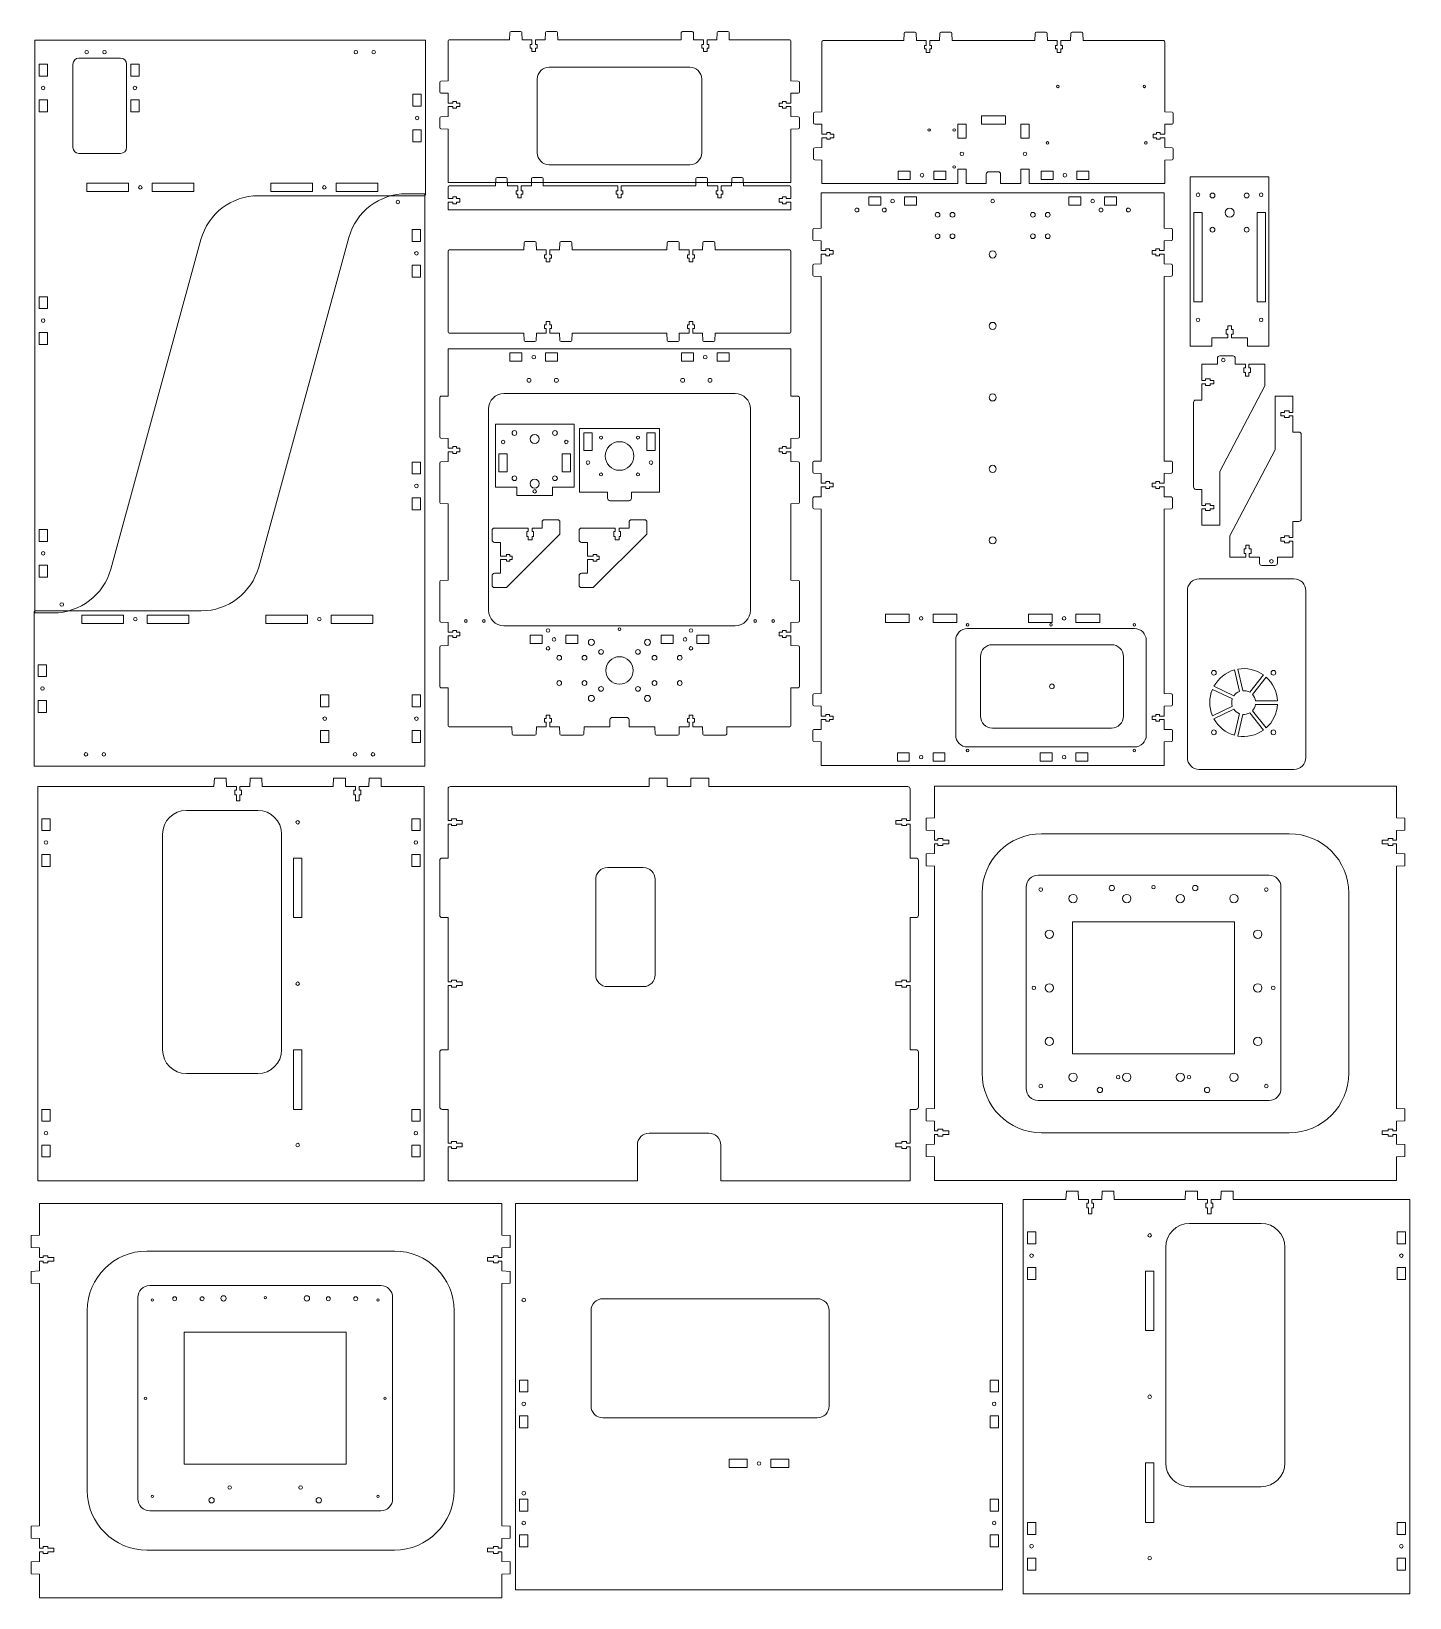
# Model space of a CAD drawing. Header units: millimetres. Extents: x 59 to 1216, y -522 to 793.
import ezdxf

# ---------------------------------------------------------------- set-up
doc = ezdxf.new("R2010")
doc.units = ezdxf.units.MM

msp = doc.modelspace()

# ---------------------------------------------------------------- linework, layer by layer
at = {"color": 7, "linetype": 'Continuous', "lineweight": 15}
for p, q in [((460.5, 785.7), (460.7, 791.8)), ((461.7, 792.7), (469.8, 792.7)), ((470.8, 791.8), (471, 785.7)), ((490.5, 785.7), (490.7, 791.8)), ((491.7, 792.7), (499.8, 792.7)), ((500.8, 791.8), (501, 785.7)), ((604.7, 791.8), (604.5, 785.7)), ((613.8, 792.7), (605.7, 792.7)), ((615, 785.7), (614.8, 791.8)), ((634.7, 791.8), (634.5, 785.7)), ((643.8, 792.7), (635.7, 792.7)), ((645, 785.7), (644.8, 791.8)), ((791.6, 784.9), (791.8, 791)), ((792.8, 791.9), (800.9, 791.9)), ((801.9, 791), (802.1, 784.9)), ((821.6, 784.9), (821.8, 791)), ((822.8, 791.9), (830.9, 791.9)), ((831.9, 791), (832.1, 784.9)), ((901.8, 791), (901.6, 784.9)), ((910.9, 791.9), (902.8, 791.9)), ((912.1, 784.9), (911.9, 791)), ((931.8, 791), (931.6, 784.9)), ((940.9, 791.9), (932.8, 791.9)), ((942.1, 784.9), (941.9, 791)), ((389.9, 785.2), (61.9, 785.2)), ((61.9, 304.5), (61.9, 785.2)), ((389.9, 785.2), (389.9, 655.7)), ((408.8, 784.7), (408.8, 751.2)), ((409.8, 785.7), (460.5, 785.7)), ((471, 785.7), (479.3, 785.7)), ((477.9, 781.7), (479.3, 781.7)), ((477.9, 778.7), (477.9, 781.7)), ((479.3, 778.7), (477.9, 778.7)), ((479.3, 781.7), (479.3, 785.7)), ((479.3, 775.7), (479.3, 778.7)), ((482.3, 785.7), (482.3, 781.7)), ((482.3, 785.7), (490.5, 785.7)), ((482.3, 781.7), (483.7, 781.7)), ((482.3, 778.7), (482.3, 775.7)), ((483.7, 778.7), (482.3, 778.7)), ((483.7, 781.7), (483.7, 778.7)), ((604.5, 785.7), (501, 785.7)), ((623.3, 785.7), (615, 785.7)), ((623.3, 781.7), (621.9, 781.7)), ((621.9, 781.7), (621.9, 778.7)), ((621.9, 778.7), (623.3, 778.7)), ((623.3, 785.7), (623.3, 781.7)), ((623.3, 778.7), (623.3, 775.7)), ((626.3, 781.7), (626.3, 785.7)), ((634.5, 785.7), (626.3, 785.7)), ((627.7, 781.7), (626.3, 781.7)), ((626.3, 775.7), (626.3, 778.7)), ((626.3, 778.7), (627.7, 778.7)), ((627.7, 778.7), (627.7, 781.7)), ((695.8, 785.7), (645, 785.7)), ((696.8, 784.7), (696.8, 751.2)), ((722.8, 725.2), (722.8, 783.9)), ((791.6, 784.9), (723.8, 784.9)), ((810.3, 784.9), (802.1, 784.9)), ((808.9, 780.9), (810.3, 780.9)), ((808.9, 777.9), (808.9, 780.9)), ((810.3, 777.9), (808.9, 777.9)), ((810.3, 780.9), (810.3, 784.9)), ((810.3, 774.9), (810.3, 777.9)), ((813.3, 784.9), (813.3, 780.9)), ((821.6, 784.9), (813.3, 784.9)), ((813.3, 780.9), (814.7, 780.9)), ((813.3, 777.9), (813.3, 774.9)), ((814.7, 777.9), (813.3, 777.9)), ((814.7, 780.9), (814.7, 777.9)), ((901.6, 784.9), (832.1, 784.9)), ((912.1, 784.9), (920.3, 784.9)), ((920.3, 780.9), (918.9, 780.9)), ((918.9, 780.9), (918.9, 777.9)), ((918.9, 777.9), (920.3, 777.9)), ((920.3, 784.9), (920.3, 780.9)), ((920.3, 777.9), (920.3, 774.9)), ((923.3, 780.9), (923.3, 784.9)), ((923.3, 784.9), (931.6, 784.9)), ((924.7, 780.9), (923.3, 780.9)), ((923.3, 774.9), (923.3, 777.9)), ((923.3, 777.9), (924.7, 777.9)), ((924.7, 777.9), (924.7, 780.9)), ((942.1, 784.9), (1009.8, 784.9)), ((1010.8, 725.2), (1010.8, 783.9)), ((65.4, 765.2), (65.4, 755.2)), ((72.4, 765.2), (65.4, 765.2)), ((72.4, 765.2), (72.4, 755.2)), ((93.9, 765.2), (93.9, 695.2)), ((133.9, 770.2), (98.9, 770.2)), ((138.9, 695.2), (138.9, 765.2)), ((149.4, 765.2), (142.4, 765.2)), ((142.4, 765.2), (142.4, 755.2)), ((149.4, 755.2), (149.4, 765.2)), ((482.3, 775.7), (479.3, 775.7)), ((611.8, 762.7), (493.8, 762.7)), ((623.3, 775.7), (626.3, 775.7)), ((813.3, 774.9), (810.3, 774.9)), ((920.3, 774.9), (923.3, 774.9)), ((65.4, 755.2), (72.4, 755.2)), ((142.4, 755.2), (149.4, 755.2)), ((401.8, 741.9), (401.8, 750)), ((402.7, 751), (408.8, 751.2)), ((483.8, 690.7), (483.8, 752.7)), ((621.8, 690.7), (621.8, 752.7)), ((702.8, 751), (696.8, 751.2)), ((703.8, 741.9), (703.8, 750)), ((386.4, 740), (379.4, 740)), ((379.4, 730), (379.4, 740)), ((386.4, 730), (386.4, 740)), ((408.8, 740.7), (402.7, 740.9)), ((408.8, 740.7), (408.8, 732.5)), ((696.8, 740.7), (702.8, 740.9)), ((696.8, 740.7), (696.8, 732.5)), ((65.4, 735.2), (65.4, 725.2)), ((72.4, 735.2), (65.4, 735.2)), ((65.4, 725.2), (72.4, 725.2)), ((72.4, 735.2), (72.4, 725.2)), ((149.4, 735.2), (142.4, 735.2)), ((142.4, 735.2), (142.4, 725.2)), ((142.4, 725.2), (149.4, 725.2)), ((149.4, 725.2), (149.4, 735.2)), ((379.4, 730), (386.4, 730)), ((408.8, 732.5), (412.8, 732.5)), ((408.8, 729.5), (408.8, 721.2)), ((412.8, 729.5), (408.8, 729.5)), ((412.8, 733.9), (415.8, 733.9)), ((412.8, 732.5), (412.8, 733.9)), ((412.8, 728.1), (412.8, 729.5)), ((415.8, 728.1), (412.8, 728.1)), ((415.8, 733.9), (415.8, 732.5)), ((415.8, 732.5), (418.8, 732.5)), ((415.8, 729.5), (415.8, 728.1)), ((418.8, 729.5), (415.8, 729.5)), ((418.8, 732.5), (418.8, 729.5)), ((689.8, 732.5), (686.8, 732.5)), ((686.8, 732.5), (686.8, 729.5)), ((686.8, 729.5), (689.8, 729.5)), ((692.8, 733.9), (689.8, 733.9)), ((689.8, 733.9), (689.8, 732.5)), ((689.8, 729.5), (689.8, 728.1)), ((689.8, 728.1), (692.8, 728.1)), ((692.8, 732.5), (692.8, 733.9)), ((696.8, 732.5), (692.8, 732.5)), ((692.8, 728.1), (692.8, 729.5)), ((692.8, 729.5), (696.8, 729.5)), ((696.8, 729.5), (696.8, 721.2)), ((715.8, 715.9), (715.8, 724)), ((716.8, 725), (722.8, 725.2)), ((1016.9, 725), (1010.8, 725.2)), ((1017.8, 715.9), (1017.8, 724)), ((401.8, 711.9), (401.8, 720)), ((402.7, 721), (408.8, 721.2)), ((408.8, 710.7), (402.7, 710.9)), ((408.8, 710.7), (408.8, 665.7)), ((702.8, 721), (696.8, 721.2)), ((696.8, 710.7), (702.8, 710.9)), ((696.8, 710.7), (696.8, 665.7)), ((703.8, 711.9), (703.8, 720)), ((722.8, 714.7), (716.8, 714.9)), ((722.8, 706.4), (722.8, 714.7)), ((843.8, 714.9), (836.8, 714.9)), ((836.8, 714.9), (836.8, 702.9)), ((843.8, 702.9), (843.8, 714.9)), ((876.8, 721.9), (856.8, 721.9)), ((856.8, 721.9), (856.8, 714.9)), ((856.8, 714.9), (876.8, 714.9)), ((876.8, 714.9), (876.8, 721.9)), ((889.8, 714.9), (889.8, 702.9)), ((896.8, 714.9), (889.8, 714.9)), ((896.8, 702.9), (896.8, 714.9)), ((1010.8, 714.7), (1016.9, 714.9)), ((1010.8, 706.4), (1010.8, 714.7)), ((386.4, 710), (379.4, 710)), ((379.4, 700), (379.4, 710)), ((379.4, 700), (386.4, 700)), ((386.4, 700), (386.4, 710)), ((722.8, 706.4), (726.8, 706.4)), ((722.8, 695.2), (722.8, 703.4)), ((726.8, 703.4), (722.8, 703.4)), ((726.8, 707.8), (729.8, 707.8)), ((726.8, 706.4), (726.8, 707.8)), ((726.8, 702.1), (726.8, 703.4)), ((729.8, 702.1), (726.8, 702.1)), ((729.8, 707.8), (729.8, 706.4)), ((729.8, 706.4), (732.8, 706.4)), ((729.8, 703.4), (729.8, 702.1)), ((732.8, 703.4), (729.8, 703.4)), ((732.8, 706.4), (732.8, 703.4)), ((836.8, 702.9), (843.8, 702.9)), ((889.8, 702.9), (896.8, 702.9)), ((1003.8, 706.4), (1000.8, 706.4)), ((1000.8, 706.4), (1000.8, 703.4)), ((1000.8, 703.4), (1003.8, 703.4)), ((1006.8, 707.8), (1003.8, 707.8)), ((1003.8, 707.8), (1003.8, 706.4)), ((1003.8, 703.4), (1003.8, 702.1)), ((1003.8, 702.1), (1006.8, 702.1)), ((1006.8, 706.4), (1006.8, 707.8)), ((1010.8, 706.4), (1006.8, 706.4)), ((1006.8, 702.1), (1006.8, 703.4)), ((1006.8, 703.4), (1010.8, 703.4)), ((1010.8, 695.2), (1010.8, 703.4)), ((98.9, 690.2), (133.9, 690.2)), ((715.8, 685.9), (715.8, 694)), ((716.8, 695), (722.8, 695.2)), ((722.8, 684.7), (716.8, 684.9)), ((722.8, 664.9), (722.8, 684.7)), ((1016.9, 695), (1010.8, 695.2)), ((1010.8, 684.7), (1016.9, 684.9)), ((1010.8, 664.9), (1010.8, 684.7)), ((1017.8, 685.9), (1017.8, 694)), ((493.8, 680.7), (611.8, 680.7)), ((786.8, 675.4), (786.8, 668.4)), ((796.8, 675.4), (786.8, 675.4)), ((796.8, 668.4), (796.8, 675.4)), ((826.8, 675.4), (816.8, 675.4)), ((816.8, 675.4), (816.8, 668.4)), ((826.8, 668.4), (826.8, 675.4)), ((843.8, 676.9), (836.8, 676.9)), ((836.8, 676.9), (836.8, 664.9)), ((843.8, 664.9), (843.8, 676.9)), ((860.8, 664.9), (860.8, 672.9)), ((862.8, 674.9), (870.8, 674.9)), ((872.8, 672.9), (872.8, 664.9)), ((896.8, 676.9), (889.8, 676.9)), ((889.8, 676.9), (889.8, 664.9)), ((896.8, 664.9), (896.8, 676.9)), ((906.8, 675.4), (916.8, 675.4)), ((906.8, 668.4), (906.8, 675.4)), ((916.8, 675.4), (916.8, 668.4)), ((936.8, 668.4), (936.8, 675.4)), ((936.8, 675.4), (946.8, 675.4)), ((946.8, 675.4), (946.8, 668.4)), ((140.4, 665.2), (105.4, 665.2)), ((105.4, 665.2), (105.4, 658.2)), ((105.4, 658.2), (140.4, 658.2)), ((140.4, 658.2), (140.4, 665.2)), ((195.4, 665.2), (160.4, 665.2)), ((160.4, 665.2), (160.4, 658.2)), ((160.4, 658.2), (195.4, 658.2)), ((195.4, 658.2), (195.4, 665.2)), ((294.9, 665.2), (259.9, 665.2)), ((259.9, 665.2), (259.9, 658.2)), ((259.9, 658.2), (294.9, 658.2)), ((294.9, 658.2), (294.9, 665.2)), ((349.9, 665.2), (314.9, 665.2)), ((314.9, 665.2), (314.9, 658.2)), ((314.9, 658.2), (349.9, 658.2)), ((349.9, 658.2), (349.9, 665.2)), ((696.8, 665.7), (408.8, 665.7)), ((408.8, 652.3), (408.8, 661.9)), ((409.8, 662.9), (448.8, 662.9)), ((448.8, 662.9), (449, 669)), ((450, 669.9), (457.6, 669.9)), ((458.6, 669), (458.8, 662.9)), ((458.8, 662.9), (467.3, 662.9)), ((465.9, 658.9), (467.3, 658.9)), ((465.9, 655.9), (465.9, 658.9)), ((467.3, 658.9), (467.3, 662.9)), ((470.3, 662.9), (470.3, 658.9)), ((470.3, 662.9), (478.8, 662.9)), ((470.3, 658.9), (471.7, 658.9)), ((471.7, 658.9), (471.7, 655.9)), ((478.8, 662.9), (479, 669)), ((480, 669.9), (487.6, 669.9)), ((488.6, 669), (488.8, 662.9)), ((488.8, 662.9), (551.3, 662.9)), ((549.9, 658.9), (551.3, 658.9)), ((549.9, 655.9), (549.9, 658.9)), ((551.3, 658.9), (551.3, 662.9)), ((554.3, 658.9), (554.3, 662.9)), ((616.8, 662.9), (554.3, 662.9)), ((555.7, 658.9), (554.3, 658.9)), ((555.7, 655.9), (555.7, 658.9)), ((617, 669), (616.8, 662.9)), ((625.6, 669.9), (618, 669.9)), ((626.8, 662.9), (626.6, 669)), ((635.3, 662.9), (626.8, 662.9)), ((635.3, 658.9), (633.9, 658.9)), ((633.9, 658.9), (633.9, 655.9)), ((635.3, 662.9), (635.3, 658.9)), ((638.3, 658.9), (638.3, 662.9)), ((646.8, 662.9), (638.3, 662.9)), ((639.7, 658.9), (638.3, 658.9)), ((639.7, 655.9), (639.7, 658.9)), ((647, 669), (646.8, 662.9)), ((655.6, 669.9), (648, 669.9)), ((656.8, 662.9), (656.6, 669)), ((695.8, 662.9), (656.8, 662.9)), ((696.8, 652.3), (696.8, 661.9)), ((836.8, 664.9), (722.8, 664.9)), ((786.8, 668.4), (796.8, 668.4)), ((816.8, 668.4), (826.8, 668.4)), ((860.8, 664.9), (843.8, 664.9)), ((889.8, 664.9), (872.8, 664.9)), ((1010.8, 664.9), (896.8, 664.9)), ((916.8, 668.4), (906.8, 668.4)), ((946.8, 668.4), (936.8, 668.4)), ((1032.1, 670.5), (1032.1, 528.5)), ((1032.1, 670.5), (1098.1, 670.5)), ((1098.1, 670.5), (1098.1, 528.5)), ((249.6, 654.7), (388.9, 654.7)), ((389.3, 656.4), (373.8, 656.4)), ((389.3, 175.7), (389.3, 656.4)), ((408.8, 652.3), (412.8, 652.3)), ((408.8, 642.9), (408.8, 649.3)), ((412.8, 649.3), (408.8, 649.3)), ((412.8, 653.7), (415.8, 653.7)), ((412.8, 652.3), (412.8, 653.7)), ((412.8, 647.9), (412.8, 649.3)), ((415.8, 647.9), (412.8, 647.9)), ((415.8, 653.7), (415.8, 652.3)), ((415.8, 652.3), (418.8, 652.3)), ((415.8, 649.3), (415.8, 647.9)), ((418.8, 649.3), (415.8, 649.3)), ((418.8, 652.3), (418.8, 649.3)), ((467.3, 655.9), (465.9, 655.9)), ((467.3, 652.9), (467.3, 655.9)), ((470.3, 652.9), (467.3, 652.9)), ((470.3, 655.9), (470.3, 652.9)), ((471.7, 655.9), (470.3, 655.9)), ((551.3, 655.9), (549.9, 655.9)), ((551.3, 652.9), (551.3, 655.9)), ((551.3, 652.9), (554.3, 652.9)), ((554.3, 652.9), (554.3, 655.9)), ((554.3, 655.9), (555.7, 655.9)), ((633.9, 655.9), (635.3, 655.9)), ((635.3, 655.9), (635.3, 652.9)), ((635.3, 652.9), (638.3, 652.9)), ((638.3, 652.9), (638.3, 655.9)), ((638.3, 655.9), (639.7, 655.9)), ((689.8, 652.3), (686.8, 652.3)), ((686.8, 652.3), (686.8, 649.3)), ((686.8, 649.3), (689.8, 649.3)), ((692.8, 653.7), (689.8, 653.7)), ((689.8, 653.7), (689.8, 652.3)), ((689.8, 649.3), (689.8, 647.9)), ((689.8, 647.9), (692.8, 647.9)), ((692.8, 652.3), (692.8, 653.7)), ((696.8, 652.3), (692.8, 652.3)), ((692.8, 647.9), (692.8, 649.3)), ((692.8, 649.3), (696.8, 649.3)), ((696.8, 642.9), (696.8, 649.3)), ((722.1, 657.2), (722.1, 627.4)), ((722.1, 657.2), (1010.1, 657.2)), ((772.1, 653.7), (762.1, 653.7)), ((762.1, 653.7), (762.1, 646.7)), ((762.1, 646.7), (772.1, 646.7)), ((772.1, 646.7), (772.1, 653.7)), ((802.1, 653.7), (792.1, 653.7)), ((792.1, 653.7), (792.1, 646.7)), ((792.1, 646.7), (802.1, 646.7)), ((802.1, 646.7), (802.1, 653.7)), ((930.1, 653.7), (940.1, 653.7)), ((930.1, 646.7), (930.1, 653.7)), ((940.1, 646.7), (930.1, 646.7)), ((940.1, 653.7), (940.1, 646.7)), ((960.1, 653.7), (970.1, 653.7)), ((960.1, 646.7), (960.1, 653.7)), ((970.1, 646.7), (960.1, 646.7)), ((970.1, 653.7), (970.1, 646.7)), ((1010.1, 657.2), (1010.1, 627.4)), ((408.8, 642.9), (696.8, 642.9)), ((1035.1, 640.5), (1042.1, 640.5)), ((1035.1, 640.5), (1035.1, 565.5)), ((1042.1, 640.5), (1042.1, 565.5)), ((1095.1, 640.5), (1088.1, 640.5)), ((1088.1, 640.5), (1088.1, 565.5)), ((1095.1, 640.5), (1095.1, 565.5)), ((325.6, 619.6), (249.9, 343)), ((378.8, 626.4), (385.8, 626.4)), ((378.8, 616.4), (378.8, 626.4)), ((385.8, 626.4), (385.8, 616.4)), ((715.1, 626.2), (715.1, 618.1)), ((722.1, 627.4), (716.1, 627.2)), ((1010.1, 627.4), (1016.2, 627.2)), ((1017.1, 626.2), (1017.1, 618.1)), ((125.6, 341.3), (201.3, 617.9)), ((385.8, 616.4), (378.8, 616.4)), ((408.8, 540.2), (408.8, 608.2)), ((472.5, 609.2), (409.8, 609.2)), ((472.5, 609.2), (472.7, 615.3)), ((473.7, 616.2), (481.8, 616.2)), ((482.8, 615.3), (483, 609.2)), ((491.3, 609.2), (483, 609.2)), ((489.9, 605.2), (491.3, 605.2)), ((489.9, 602.2), (489.9, 605.2)), ((491.3, 605.2), (491.3, 609.2)), ((502.5, 609.2), (494.3, 609.2)), ((494.3, 609.2), (494.3, 605.2)), ((494.3, 605.2), (495.7, 605.2)), ((495.7, 605.2), (495.7, 602.2)), ((502.5, 609.2), (502.7, 615.3)), ((503.7, 616.2), (511.8, 616.2)), ((512.8, 615.3), (513, 609.2)), ((592.5, 609.2), (513, 609.2)), ((592.7, 615.3), (592.5, 609.2)), ((601.8, 616.2), (593.7, 616.2)), ((603, 609.2), (602.8, 615.3)), ((603, 609.2), (611.3, 609.2)), ((611.3, 605.2), (609.9, 605.2)), ((609.9, 605.2), (609.9, 602.2)), ((611.3, 609.2), (611.3, 605.2)), ((614.3, 605.2), (614.3, 609.2)), ((614.3, 609.2), (622.5, 609.2)), ((615.7, 605.2), (614.3, 605.2)), ((615.7, 602.2), (615.7, 605.2)), ((622.7, 615.3), (622.5, 609.2)), ((631.8, 616.2), (623.7, 616.2)), ((633, 609.2), (632.8, 615.3)), ((633, 609.2), (695.8, 609.2)), ((696.8, 540.2), (696.8, 608.2)), ((716.1, 617.1), (722.1, 616.9)), ((722.1, 616.9), (722.1, 608.7)), ((722.1, 608.7), (726.1, 608.7)), ((722.1, 605.7), (722.1, 597.4)), ((722.1, 605.7), (726.1, 605.7)), ((729.1, 610), (726.1, 610)), ((726.1, 610), (726.1, 608.7)), ((726.1, 605.7), (726.1, 604.3)), ((729.1, 610), (729.1, 608.7)), ((729.1, 608.7), (732.1, 608.7)), ((729.1, 605.7), (729.1, 604.3)), ((729.1, 605.7), (732.1, 605.7)), ((732.1, 608.7), (732.1, 605.7)), ((1003.1, 608.7), (1000.1, 608.7)), ((1000.1, 608.7), (1000.1, 605.7)), ((1003.1, 605.7), (1000.1, 605.7)), ((1003.1, 610), (1006.1, 610)), ((1003.1, 610), (1003.1, 608.7)), ((1003.1, 605.7), (1003.1, 604.3)), ((1006.1, 610), (1006.1, 608.7)), ((1010.1, 608.7), (1006.1, 608.7)), ((1006.1, 605.7), (1006.1, 604.3)), ((1010.1, 605.7), (1006.1, 605.7)), ((1016.2, 617.1), (1010.1, 616.9)), ((1010.1, 616.9), (1010.1, 608.7)), ((1010.1, 605.7), (1010.1, 597.4)), ((378.8, 596.4), (385.8, 596.4)), ((378.8, 586.4), (378.8, 596.4)), ((385.8, 596.4), (385.8, 586.4)), ((491.3, 602.2), (489.9, 602.2)), ((491.3, 599.2), (491.3, 602.2)), ((494.3, 599.2), (491.3, 599.2)), ((494.3, 602.2), (494.3, 599.2)), ((495.7, 602.2), (494.3, 602.2)), ((609.9, 602.2), (611.3, 602.2)), ((611.3, 602.2), (611.3, 599.2)), ((611.3, 599.2), (614.3, 599.2)), ((614.3, 599.2), (614.3, 602.2)), ((614.3, 602.2), (615.7, 602.2)), ((715.1, 596.2), (715.1, 588.1)), ((722.1, 597.4), (716.1, 597.2)), ((729.1, 604.3), (726.1, 604.3)), ((1003.1, 604.3), (1006.1, 604.3)), ((1010.1, 597.4), (1016.2, 597.2)), ((1017.1, 596.2), (1017.1, 588.1)), ((385.8, 586.4), (378.8, 586.4)), ((716.1, 587.1), (722.1, 586.9)), ((722.1, 586.9), (722.1, 432)), ((1016.2, 587.1), (1010.1, 586.9)), ((1010.1, 586.9), (1010.1, 432)), ((72.4, 569.9), (65.4, 569.9)), ((65.4, 569.9), (65.4, 559.9)), ((72.4, 569.9), (72.4, 559.9)), ((1042.1, 565.5), (1035.1, 565.5)), ((1088.1, 565.5), (1095.1, 565.5)), ((65.4, 559.9), (72.4, 559.9)), ((65.4, 539.9), (65.4, 529.9)), ((72.4, 539.9), (65.4, 539.9)), ((72.4, 539.9), (72.4, 529.9)), ((472.5, 539.2), (409.8, 539.2)), ((472.7, 533.2), (472.5, 539.2)), ((483, 539.2), (482.8, 533.2)), ((491.3, 539.2), (483, 539.2)), ((489.9, 543.2), (489.9, 546.2)), ((489.9, 546.2), (491.3, 546.2)), ((491.3, 543.2), (489.9, 543.2)), ((491.3, 549.2), (494.3, 549.2)), ((491.3, 546.2), (491.3, 549.2)), ((491.3, 539.2), (491.3, 543.2)), ((494.3, 549.2), (494.3, 546.2)), ((494.3, 546.2), (495.7, 546.2)), ((495.7, 543.2), (494.3, 543.2)), ((494.3, 543.2), (494.3, 539.2)), ((502.5, 539.2), (494.3, 539.2)), ((495.7, 546.2), (495.7, 543.2)), ((502.7, 533.2), (502.5, 539.2)), ((513, 539.2), (512.8, 533.2)), ((592.5, 539.2), (513, 539.2)), ((592.5, 539.2), (592.7, 533.2)), ((602.8, 533.2), (603, 539.2)), ((603, 539.2), (611.3, 539.2)), ((611.3, 546.2), (609.9, 546.2)), ((609.9, 546.2), (609.9, 543.2)), ((609.9, 543.2), (611.3, 543.2)), ((614.3, 549.2), (611.3, 549.2)), ((611.3, 549.2), (611.3, 546.2)), ((611.3, 543.2), (611.3, 539.2)), ((614.3, 546.2), (614.3, 549.2)), ((615.7, 546.2), (614.3, 546.2)), ((614.3, 539.2), (614.3, 543.2)), ((614.3, 543.2), (615.7, 543.2)), ((614.3, 539.2), (622.5, 539.2)), ((615.7, 543.2), (615.7, 546.2)), ((622.5, 539.2), (622.7, 533.2)), ((632.8, 533.2), (633, 539.2)), ((633, 539.2), (695.8, 539.2)), ((1063.5, 542.5), (1062.2, 542.5)), ((1062.2, 542.5), (1062.2, 538.5)), ((1066.7, 545.5), (1063.5, 545.5)), ((1063.5, 545.5), (1063.5, 542.5)), ((1066.7, 542.5), (1066.7, 545.5)), ((1068, 542.5), (1066.7, 542.5)), ((1068, 538.5), (1068, 542.5)), ((65.4, 529.9), (72.4, 529.9)), ((408.8, 526.2), (408.8, 486.5)), ((696.8, 526.2), (408.8, 526.2)), ((481.8, 532.2), (473.7, 532.2)), ((511.8, 532.2), (503.7, 532.2)), ((593.7, 532.2), (601.8, 532.2)), ((623.7, 532.2), (631.8, 532.2)), ((696.8, 526.2), (696.8, 486.5)), ((1032.1, 528.5), (1050.1, 528.5)), ((1063.5, 535.5), (1050.1, 535.5)), ((1050.1, 535.5), (1050.1, 528.5)), ((1062.2, 538.5), (1063.5, 538.5)), ((1063.5, 538.5), (1063.5, 535.5)), ((1066.7, 535.5), (1066.7, 538.5)), ((1066.7, 538.5), (1068, 538.5)), ((1080.1, 535.5), (1066.7, 535.5)), ((1080.1, 535.5), (1080.1, 528.5)), ((1098.1, 528.5), (1080.1, 528.5)), ((470.8, 522.7), (460.8, 522.7)), ((460.8, 515.7), (460.8, 522.7)), ((470.8, 515.7), (460.8, 515.7)), ((470.8, 522.7), (470.8, 515.7)), ((500.8, 522.7), (490.8, 522.7)), ((490.8, 515.7), (490.8, 522.7)), ((500.8, 515.7), (490.8, 515.7)), ((500.8, 522.7), (500.8, 515.7)), ((604.8, 522.7), (614.8, 522.7)), ((604.8, 522.7), (604.8, 515.7)), ((604.8, 515.7), (614.8, 515.7)), ((614.8, 515.7), (614.8, 522.7)), ((634.8, 522.7), (644.8, 522.7)), ((634.8, 522.7), (634.8, 515.7)), ((634.8, 515.7), (644.8, 515.7)), ((644.8, 515.7), (644.8, 522.7)), ((1041.8, 499.7), (1041.8, 513.2)), ((1041.8, 513.2), (1054.8, 513.2)), ((1054.8, 513.2), (1054.8, 518.2)), ((1067.8, 520.2), (1056.8, 520.2)), ((1069.8, 518.2), (1069.8, 513.2)), ((1069.8, 513.2), (1078.4, 513.2)), ((1078.4, 510.2), (1078.4, 513.2)), ((1081.3, 513.2), (1081.3, 510.2)), ((1081.3, 513.2), (1094.8, 513.2)), ((1094.8, 513.2), (1094.8, 495.2)), ((1044.8, 501.1), (1048.8, 501.1)), ((1044.8, 499.7), (1044.8, 501.1)), ((1048.8, 501.1), (1048.8, 499.7)), ((1077, 510.2), (1078.4, 510.2)), ((1077, 506.2), (1077, 510.2)), ((1078.4, 506.2), (1077, 506.2)), ((1078.4, 503.2), (1078.4, 506.2)), ((1081.3, 503.2), (1078.4, 503.2)), ((1081.3, 510.2), (1082.7, 510.2)), ((1081.3, 506.2), (1081.3, 503.2)), ((1082.7, 506.2), (1081.3, 506.2)), ((1082.7, 510.2), (1082.7, 506.2)), ((649.8, 488.7), (455.8, 488.7)), ((1041.8, 499.7), (1044.8, 499.7)), ((1044.8, 496.8), (1041.8, 496.8)), ((1041.8, 483.2), (1041.8, 496.8)), ((1044.8, 495.4), (1044.8, 496.8)), ((1048.8, 495.4), (1044.8, 495.4)), ((1048.8, 499.7), (1051.8, 499.7)), ((1048.8, 496.8), (1048.8, 495.4)), ((1051.8, 496.8), (1048.8, 496.8)), ((1051.8, 499.7), (1051.8, 496.8)), ((1094.8, 495.2), (1056.8, 423.2)), ((401.8, 485.3), (401.8, 452.2)), ((408.8, 486.5), (402.7, 486.3)), ((442.8, 475.7), (442.8, 306.7)), ((662.8, 475.7), (662.8, 306.7)), ((696.8, 486.5), (702.8, 486.3)), ((703.8, 485.3), (703.8, 452.2)), ((1034.8, 410.2), (1034.8, 481.2)), ((1041.8, 483.2), (1036.8, 483.2)), ((1103.2, 441.3), (1103.2, 486.3)), ((1103.2, 486.3), (1118.2, 486.3)), ((1115.2, 474.2), (1111.2, 474.2)), ((1111.2, 474.2), (1111.2, 472.7)), ((1115.2, 472.7), (1115.2, 474.2)), ((1118.2, 486.3), (1118.2, 472.7)), ((448.6, 463), (448.6, 410)), ((514.6, 463), (448.6, 463)), ((514.6, 463), (514.6, 410)), ((1111.2, 472.7), (1108.2, 472.7)), ((1108.2, 472.7), (1108.2, 469.8)), ((1108.2, 469.8), (1111.2, 469.8)), ((1111.2, 469.8), (1111.2, 468.4)), ((1111.2, 468.4), (1115.2, 468.4)), ((1118.2, 472.7), (1115.2, 472.7)), ((1115.2, 468.4), (1115.2, 469.8)), ((1115.2, 469.8), (1118.2, 469.8)), ((1118.2, 469.8), (1118.2, 456.3)), ((402.7, 451.2), (408.8, 451)), ((408.8, 451), (408.8, 442.7)), ((519.3, 405.7), (519.3, 459.2)), ((519.3, 459.2), (586.3, 459.2)), ((529.8, 455.7), (522.8, 455.7)), ((522.8, 455.7), (522.8, 440.7)), ((529.8, 455.7), (529.8, 440.7)), ((582.8, 455.7), (575.8, 455.7)), ((575.8, 440.7), (575.8, 455.7)), ((582.8, 440.7), (582.8, 455.7)), ((586.3, 459.2), (586.3, 405.7)), ((702.8, 451.2), (696.8, 451)), ((696.8, 451), (696.8, 442.7)), ((1123.2, 456.3), (1118.2, 456.3)), ((1125.2, 454.3), (1125.2, 383.3)), ((412.8, 442.7), (408.8, 442.7)), ((408.8, 439.7), (408.8, 431.5)), ((408.8, 439.7), (412.8, 439.7)), ((415.8, 444.1), (412.8, 444.1)), ((412.8, 444.1), (412.8, 442.7)), ((412.8, 439.7), (412.8, 438.4)), ((412.8, 438.4), (415.8, 438.4)), ((415.8, 442.7), (415.8, 444.1)), ((418.8, 442.7), (415.8, 442.7)), ((415.8, 438.4), (415.8, 439.7)), ((415.8, 439.7), (418.8, 439.7)), ((418.8, 439.7), (418.8, 442.7)), ((451.6, 438), (451.6, 423)), ((458.6, 438), (451.6, 438)), ((458.6, 423), (458.6, 438)), ((504.6, 423), (504.6, 438)), ((504.6, 438), (511.6, 438)), ((511.6, 438), (511.6, 423)), ((529.8, 440.7), (522.8, 440.7)), ((582.8, 440.7), (575.8, 440.7)), ((686.8, 442.7), (689.8, 442.7)), ((686.8, 439.7), (686.8, 442.7)), ((689.8, 439.7), (686.8, 439.7)), ((689.8, 444.1), (692.8, 444.1)), ((689.8, 442.7), (689.8, 444.1)), ((689.8, 438.4), (689.8, 439.7)), ((692.8, 438.4), (689.8, 438.4)), ((692.8, 444.1), (692.8, 442.7)), ((692.8, 442.7), (696.8, 442.7)), ((692.8, 439.7), (692.8, 438.4)), ((696.8, 439.7), (692.8, 439.7)), ((696.8, 439.7), (696.8, 431.5)), ((1103.2, 441.3), (1065.2, 369.3)), ((378.8, 431.1), (385.8, 431.1)), ((378.8, 421.1), (378.8, 431.1)), ((385.8, 421.1), (378.8, 421.1)), ((385.8, 431.1), (385.8, 421.1)), ((401.8, 430.3), (401.8, 397.2)), ((408.8, 431.5), (402.7, 431.3)), ((451.6, 423), (458.6, 423)), ((511.6, 423), (504.6, 423)), ((696.8, 431.5), (702.8, 431.3)), ((703.8, 430.3), (703.8, 397.2)), ((715.1, 430.8), (715.1, 422.8)), ((722.1, 432), (716.1, 431.8)), ((716.1, 421.8), (722.1, 421.6)), ((722.1, 421.6), (722.1, 413.3)), ((1010.1, 432), (1016.2, 431.8)), ((1016.2, 421.8), (1010.1, 421.6)), ((1010.1, 421.6), (1010.1, 413.3)), ((1017.1, 430.8), (1017.1, 422.8)), ((1056.8, 423.2), (1056.8, 378.2)), ((448.6, 410), (466.6, 410)), ((466.6, 410), (466.6, 403)), ((514.6, 410), (496.6, 410)), ((496.6, 410), (496.6, 403)), ((722.1, 413.3), (726.1, 413.3)), ((722.1, 410.3), (722.1, 402)), ((722.1, 410.3), (726.1, 410.3)), ((729.1, 414.7), (726.1, 414.7)), ((726.1, 414.7), (726.1, 413.3)), ((726.1, 410.3), (726.1, 408.9)), ((729.1, 408.9), (726.1, 408.9)), ((729.1, 414.7), (729.1, 413.3)), ((729.1, 413.3), (732.1, 413.3)), ((729.1, 410.3), (729.1, 408.9)), ((729.1, 410.3), (732.1, 410.3)), ((732.1, 413.3), (732.1, 410.3)), ((1003.1, 413.3), (1000.1, 413.3)), ((1000.1, 413.3), (1000.1, 410.3)), ((1003.1, 410.3), (1000.1, 410.3)), ((1003.1, 414.7), (1006.1, 414.7)), ((1003.1, 414.7), (1003.1, 413.3)), ((1003.1, 410.3), (1003.1, 408.9)), ((1003.1, 408.9), (1006.1, 408.9)), ((1006.1, 414.7), (1006.1, 413.3)), ((1010.1, 413.3), (1006.1, 413.3)), ((1006.1, 410.3), (1006.1, 408.9)), ((1010.1, 410.3), (1006.1, 410.3)), ((1010.1, 410.3), (1010.1, 402)), ((1036.8, 408.2), (1041.8, 408.2)), ((1041.8, 394.7), (1041.8, 408.2)), ((378.8, 401.1), (385.8, 401.1)), ((378.8, 391.1), (378.8, 401.1)), ((385.8, 401.1), (385.8, 391.1)), ((402.7, 396.2), (408.8, 396)), ((408.8, 396), (408.8, 332)), ((466.6, 403), (496.6, 403)), ((542.8, 405.7), (519.3, 405.7)), ((542.8, 405.7), (542.8, 400.7)), ((560.8, 398.7), (544.8, 398.7)), ((586.3, 405.7), (562.8, 405.7)), ((562.8, 405.7), (562.8, 400.7)), ((702.8, 396.2), (696.8, 396)), ((696.8, 396), (696.8, 332)), ((715.1, 400.8), (715.1, 392.8)), ((722.1, 402), (716.1, 401.8)), ((1010.1, 402), (1016.2, 401.8)), ((1017.1, 400.8), (1017.1, 392.8)), ((1041.8, 394.7), (1044.8, 394.7)), ((1044.8, 396.1), (1048.8, 396.1)), ((1044.8, 394.7), (1044.8, 396.1)), ((1048.8, 396.1), (1048.8, 394.7)), ((1048.8, 394.7), (1051.8, 394.7)), ((1051.8, 394.7), (1051.8, 391.8)), ((385.8, 391.1), (378.8, 391.1)), ((489.8, 382.7), (500.8, 382.7)), ((562.8, 382.7), (573.8, 382.7)), ((716.1, 391.8), (722.1, 391.6)), ((722.1, 391.6), (722.1, 236.7)), ((1016.2, 391.8), (1010.1, 391.6)), ((1010.1, 391.6), (1010.1, 236.7)), ((1041.8, 378.2), (1041.8, 391.8)), ((1044.8, 391.8), (1041.8, 391.8)), ((1044.8, 390.4), (1044.8, 391.8)), ((1048.8, 390.4), (1044.8, 390.4)), ((1048.8, 391.8), (1048.8, 390.4)), ((1051.8, 391.8), (1048.8, 391.8)), ((65.4, 374.5), (65.4, 364.5)), ((72.4, 374.5), (65.4, 374.5)), ((72.4, 374.5), (72.4, 364.5)), ((445.8, 365.7), (445.8, 373.7)), ((476.2, 375.7), (447.8, 375.7)), ((457.8, 325.7), (502.8, 370.7)), ((476.2, 372.7), (474.9, 372.7)), ((474.9, 372.7), (474.9, 368.7)), ((474.9, 368.7), (476.2, 368.7)), ((476.2, 375.7), (476.2, 372.7)), ((476.2, 368.7), (476.2, 365.7)), ((479.4, 372.7), (479.4, 375.7)), ((487.8, 375.7), (479.4, 375.7)), ((480.7, 372.7), (479.4, 372.7)), ((479.4, 365.7), (479.4, 368.7)), ((479.4, 368.7), (480.7, 368.7)), ((480.7, 368.7), (480.7, 372.7)), ((487.8, 380.7), (487.8, 375.7)), ((502.8, 370.7), (502.8, 380.7)), ((518.8, 365.7), (518.8, 373.7)), ((549.2, 375.7), (520.8, 375.7)), ((530.8, 325.7), (575.8, 370.7)), ((547.9, 372.7), (549.2, 372.7)), ((547.9, 368.7), (547.9, 372.7)), ((549.2, 368.7), (547.9, 368.7)), ((549.2, 372.7), (549.2, 375.7)), ((549.2, 365.7), (549.2, 368.7)), ((552.4, 375.7), (552.4, 372.7)), ((560.8, 375.7), (552.4, 375.7)), ((552.4, 372.7), (553.7, 372.7)), ((552.4, 368.7), (552.4, 365.7)), ((553.7, 368.7), (552.4, 368.7)), ((553.7, 372.7), (553.7, 368.7)), ((560.8, 380.7), (560.8, 375.7)), ((575.8, 370.7), (575.8, 380.7)), ((1056.8, 378.2), (1041.8, 378.2)), ((1065.2, 369.3), (1065.2, 351.3)), ((1115.2, 369.2), (1111.2, 369.2)), ((1111.2, 369.2), (1111.2, 367.7)), ((1115.2, 367.7), (1115.2, 369.2)), ((1118.2, 381.3), (1123.2, 381.3)), ((1118.2, 381.3), (1118.2, 367.7)), ((65.4, 364.5), (72.4, 364.5)), ((452.8, 363.7), (447.8, 363.7)), ((452.8, 363.7), (452.8, 352.2)), ((476.2, 365.7), (479.4, 365.7)), ((525.8, 363.7), (520.8, 363.7)), ((525.8, 363.7), (525.8, 352.2)), ((552.4, 365.7), (549.2, 365.7)), ((1078.7, 358.3), (1077.3, 358.3)), ((1077.3, 358.3), (1077.3, 354.3)), ((1081.6, 361.3), (1078.7, 361.3)), ((1078.7, 361.3), (1078.7, 358.3)), ((1081.6, 358.3), (1081.6, 361.3)), ((1083.1, 358.3), (1081.6, 358.3)), ((1083.1, 354.3), (1083.1, 358.3)), ((1111.2, 367.7), (1108.2, 367.7)), ((1108.2, 367.7), (1108.2, 364.8)), ((1108.2, 364.8), (1111.2, 364.8)), ((1111.2, 364.8), (1111.2, 363.4)), ((1111.2, 363.4), (1115.2, 363.4)), ((1118.2, 367.7), (1115.2, 367.7)), ((1115.2, 363.4), (1115.2, 364.8)), ((1115.2, 364.8), (1118.2, 364.8)), ((1118.2, 364.8), (1118.2, 351.3)), ((65.4, 344.5), (65.4, 334.5)), ((72.4, 344.5), (65.4, 344.5)), ((72.4, 344.5), (72.4, 334.5)), ((457.8, 352.2), (452.8, 352.2)), ((452.8, 349.2), (452.8, 337.7)), ((452.8, 349.2), (457.8, 349.2)), ((460.8, 353.6), (457.8, 353.6)), ((457.8, 353.6), (457.8, 352.2)), ((457.8, 349.2), (457.8, 347.9)), ((457.8, 347.9), (460.8, 347.9)), ((460.8, 352.2), (460.8, 353.6)), ((462.8, 352.2), (460.8, 352.2)), ((460.8, 347.9), (460.8, 349.2)), ((460.8, 349.2), (462.8, 349.2)), ((462.8, 349.2), (462.8, 352.2)), ((525.8, 352.2), (530.8, 352.2)), ((530.8, 349.2), (525.8, 349.2)), ((525.8, 349.2), (525.8, 337.7)), ((530.8, 353.6), (533.8, 353.6)), ((530.8, 352.2), (530.8, 353.6)), ((530.8, 347.9), (530.8, 349.2)), ((533.8, 347.9), (530.8, 347.9)), ((533.8, 353.6), (533.8, 352.2)), ((533.8, 352.2), (535.8, 352.2)), ((533.8, 349.2), (533.8, 347.9)), ((535.8, 349.2), (533.8, 349.2)), ((535.8, 352.2), (535.8, 349.2)), ((1078.7, 351.3), (1065.2, 351.3)), ((1077.3, 354.3), (1078.7, 354.3)), ((1078.7, 354.3), (1078.7, 351.3)), ((1081.6, 354.3), (1083.1, 354.3)), ((1081.6, 351.3), (1081.6, 354.3)), ((1090.2, 351.3), (1081.6, 351.3)), ((1090.2, 346.3), (1090.2, 351.3)), ((1092.2, 344.3), (1103.2, 344.3)), ((1105.2, 351.3), (1105.2, 346.3)), ((1118.2, 351.3), (1105.2, 351.3)), ((65.4, 334.5), (72.4, 334.5)), ((401.8, 330.8), (401.8, 297.7)), ((408.8, 332), (402.7, 331.8)), ((445.8, 327.7), (445.8, 335.7)), ((452.8, 337.7), (447.8, 337.7)), ((518.8, 327.7), (518.8, 335.7)), ((525.8, 337.7), (520.8, 337.7)), ((696.8, 332), (702.8, 331.8)), ((703.8, 330.8), (703.8, 297.7)), ((1039.6, 333.1), (1119.1, 333.1)), ((447.8, 325.7), (457.8, 325.7)), ((520.8, 325.7), (530.8, 325.7)), ((1029.6, 183.1), (1029.6, 323.1)), ((1129.1, 323.1), (1129.1, 183.1)), ((61.3, 305.2), (61.3, 175.7)), ((61.9, 304.5), (77.4, 304.5)), ((201.6, 306.2), (62.3, 306.2)), ((101.3, 295.7), (101.3, 302.7)), ((101.3, 302.7), (136.3, 302.7)), ((136.3, 302.7), (136.3, 295.7)), ((156.3, 295.7), (156.3, 302.7)), ((156.3, 302.7), (191.3, 302.7)), ((191.3, 302.7), (191.3, 295.7)), ((255.8, 295.7), (255.8, 302.7)), ((255.8, 302.7), (290.8, 302.7)), ((290.8, 302.7), (290.8, 295.7)), ((310.8, 295.7), (310.8, 302.7)), ((310.8, 302.7), (345.8, 302.7)), ((345.8, 302.7), (345.8, 295.7)), ((776.1, 303.4), (796.1, 303.4)), ((776.1, 296.4), (776.1, 303.4)), ((796.1, 303.4), (796.1, 296.4)), ((816.1, 303.4), (836.1, 303.4)), ((816.1, 296.4), (816.1, 303.4)), ((836.1, 303.4), (836.1, 296.4)), ((916.1, 303.4), (896.1, 303.4)), ((896.1, 303.4), (896.1, 296.4)), ((916.1, 296.4), (916.1, 303.4)), ((956.1, 303.4), (936.1, 303.4)), ((936.1, 303.4), (936.1, 296.4)), ((956.1, 296.4), (956.1, 303.4)), ((136.3, 295.7), (101.3, 295.7)), ((191.3, 295.7), (156.3, 295.7)), ((290.8, 295.7), (255.8, 295.7)), ((345.8, 295.7), (310.8, 295.7)), ((402.7, 296.7), (408.8, 296.5)), ((408.8, 296.5), (408.8, 288.2)), ((415.8, 289.6), (412.8, 289.6)), ((412.8, 289.6), (412.8, 288.2)), ((415.8, 288.2), (415.8, 289.6)), ((455.8, 293.7), (649.8, 293.7)), ((689.8, 289.6), (692.8, 289.6)), ((689.8, 288.2), (689.8, 289.6)), ((692.8, 289.6), (692.8, 288.2)), ((702.8, 296.7), (696.8, 296.5)), ((696.8, 296.5), (696.8, 288.2)), ((796.1, 296.4), (776.1, 296.4)), ((836.1, 296.4), (816.1, 296.4)), ((845.1, 291.4), (985.1, 291.4)), ((896.1, 296.4), (916.1, 296.4)), ((936.1, 296.4), (956.1, 296.4)), ((408.8, 277), (402.7, 276.8)), ((412.8, 288.2), (408.8, 288.2)), ((408.8, 285.2), (408.8, 277)), ((408.8, 285.2), (412.8, 285.2)), ((412.8, 285.2), (412.8, 283.9)), ((412.8, 283.9), (415.8, 283.9)), ((418.8, 288.2), (415.8, 288.2)), ((415.8, 283.9), (415.8, 285.2)), ((415.8, 285.2), (418.8, 285.2)), ((418.8, 285.2), (418.8, 288.2)), ((477.8, 285.7), (487.8, 285.7)), ((477.8, 278.7), (477.8, 285.7)), ((487.8, 278.7), (477.8, 278.7)), ((487.8, 285.7), (487.8, 278.7)), ((507.8, 285.7), (517.8, 285.7)), ((507.8, 278.7), (507.8, 285.7)), ((517.8, 278.7), (507.8, 278.7)), ((517.8, 285.7), (517.8, 278.7)), ((597.8, 285.7), (587.8, 285.7)), ((587.8, 285.7), (587.8, 278.7)), ((587.8, 278.7), (597.8, 278.7)), ((597.8, 278.7), (597.8, 285.7)), ((627.8, 285.7), (617.8, 285.7)), ((617.8, 285.7), (617.8, 278.7)), ((617.8, 278.7), (627.8, 278.7)), ((627.8, 278.7), (627.8, 285.7)), ((686.8, 288.2), (689.8, 288.2)), ((686.8, 285.2), (686.8, 288.2)), ((689.8, 285.2), (686.8, 285.2)), ((689.8, 283.9), (689.8, 285.2)), ((692.8, 283.9), (689.8, 283.9)), ((692.8, 288.2), (696.8, 288.2)), ((692.8, 285.2), (692.8, 283.9)), ((696.8, 285.2), (692.8, 285.2)), ((696.8, 285.2), (696.8, 277)), ((696.8, 277), (702.8, 276.8)), ((835.1, 201.9), (835.1, 281.4)), ((865.9, 277.8), (965.9, 277.8)), ((995.1, 281.4), (995.1, 201.9)), ((401.8, 275.8), (401.8, 242.7)), ((703.8, 275.8), (703.8, 242.7)), ((855.9, 217.8), (855.9, 267.8)), ((975.9, 267.8), (975.9, 217.8)), ((64.8, 261), (71.8, 261)), ((64.8, 251), (64.8, 261)), ((71.8, 251), (64.8, 251)), ((71.8, 261), (71.8, 251)), ((1073.3, 238.5), (1069.2, 256.6)), ((1072, 257.3), (1076.2, 239.2)), ((1082, 237.8), (1093.5, 252.4)), ((1095.8, 250.5), (1084.2, 236)), ((402.7, 241.7), (408.8, 241.5)), ((408.8, 241.5), (408.8, 209.7)), ((702.8, 241.7), (696.8, 241.5)), ((696.8, 241.5), (696.8, 209.7)), ((1067.4, 232.2), (1050.7, 240.2)), ((1051.9, 242.9), (1068.7, 234.8)), ((64.8, 231), (71.8, 231)), ((64.8, 221), (64.8, 231)), ((71.8, 231), (71.8, 221)), ((301.8, 225.7), (301.8, 235.7)), ((301.8, 235.7), (308.8, 235.7)), ((308.8, 225.7), (301.8, 225.7)), ((308.8, 235.7), (308.8, 225.7)), ((378.8, 235.7), (385.8, 235.7)), ((378.8, 225.7), (378.8, 235.7)), ((385.8, 225.7), (378.8, 225.7)), ((385.8, 235.7), (385.8, 225.7)), ((715.1, 235.5), (715.1, 227.4)), ((722.1, 236.7), (716.1, 236.5)), ((716.1, 226.4), (722.1, 226.2)), ((722.1, 226.2), (722.1, 217.9)), ((1010.1, 236.7), (1016.2, 236.5)), ((1016.2, 226.4), (1010.1, 226.2)), ((1010.1, 226.2), (1010.1, 217.9)), ((1017.1, 235.5), (1017.1, 227.4)), ((1050.7, 218.2), (1067.4, 226.2)), ((1068.7, 223.6), (1051.9, 215.5)), ((1086.8, 230.7), (1105.4, 230.7)), ((1105.4, 227.7), (1086.8, 227.7)), ((71.8, 221), (64.8, 221)), ((491.3, 215.7), (489.9, 215.7)), ((489.9, 215.7), (489.9, 212.7)), ((489.9, 212.7), (491.3, 212.7)), ((494.3, 218.7), (491.3, 218.7)), ((491.3, 218.7), (491.3, 215.7)), ((491.3, 212.7), (491.3, 208.7)), ((494.3, 215.7), (494.3, 218.7)), ((495.7, 215.7), (494.3, 215.7)), ((494.3, 208.7), (494.3, 212.7)), ((494.3, 212.7), (495.7, 212.7)), ((495.7, 212.7), (495.7, 215.7)), ((544.8, 208.7), (544.8, 214.7)), ((546.8, 216.7), (558.8, 216.7)), ((560.8, 208.7), (560.8, 214.7)), ((609.9, 215.7), (611.3, 215.7)), ((609.9, 212.7), (609.9, 215.7)), ((611.3, 212.7), (609.9, 212.7)), ((611.3, 218.7), (614.3, 218.7)), ((611.3, 215.7), (611.3, 218.7)), ((611.3, 208.7), (611.3, 212.7)), ((614.3, 218.7), (614.3, 215.7)), ((614.3, 215.7), (615.7, 215.7)), ((614.3, 212.7), (614.3, 208.7)), ((615.7, 212.7), (614.3, 212.7)), ((615.7, 215.7), (615.7, 212.7)), ((722.1, 217.9), (726.1, 217.9)), ((722.1, 214.9), (722.1, 206.7)), ((722.1, 214.9), (726.1, 214.9)), ((729.1, 219.3), (726.1, 219.3)), ((726.1, 219.3), (726.1, 217.9)), ((726.1, 214.9), (726.1, 213.6)), ((729.1, 213.6), (726.1, 213.6)), ((729.1, 219.3), (729.1, 217.9)), ((729.1, 217.9), (732.1, 217.9)), ((729.1, 214.9), (729.1, 213.6)), ((729.1, 214.9), (732.1, 214.9)), ((732.1, 217.9), (732.1, 214.9)), ((1003.1, 217.9), (1000.1, 217.9)), ((1000.1, 217.9), (1000.1, 214.9)), ((1003.1, 214.9), (1000.1, 214.9)), ((1003.1, 219.3), (1006.1, 219.3)), ((1003.1, 219.3), (1003.1, 217.9)), ((1003.1, 214.9), (1003.1, 213.6)), ((1003.1, 213.6), (1006.1, 213.6)), ((1006.1, 219.3), (1006.1, 217.9)), ((1010.1, 217.9), (1006.1, 217.9)), ((1006.1, 214.9), (1006.1, 213.6)), ((1010.1, 214.9), (1006.1, 214.9)), ((1010.1, 214.9), (1010.1, 206.7)), ((1069.2, 201.8), (1073.3, 219.9)), ((1076.2, 219.2), (1072, 201.1)), ((1093.5, 206), (1082, 220.6)), ((1084.2, 222.4), (1095.8, 207.9)), ((301.8, 205.7), (308.8, 205.7)), ((301.8, 195.7), (301.8, 205.7)), ((308.8, 205.7), (308.8, 195.7)), ((378.8, 195.7), (378.8, 205.7)), ((378.8, 205.7), (385.8, 205.7)), ((385.8, 205.7), (385.8, 195.7)), ((409.8, 208.7), (462.5, 208.7)), ((462.5, 208.7), (462.7, 202.7)), ((463.7, 201.7), (481.8, 201.7)), ((482.8, 202.7), (483, 208.7)), ((483, 208.7), (491.3, 208.7)), ((494.3, 208.7), (502.5, 208.7)), ((502.5, 208.7), (502.7, 202.7)), ((503.7, 201.7), (521.8, 201.7)), ((522.8, 202.7), (523, 208.7)), ((523, 208.7), (544.8, 208.7)), ((582.5, 208.7), (560.8, 208.7)), ((582.7, 202.7), (582.5, 208.7)), ((601.8, 201.7), (583.7, 201.7)), ((603, 208.7), (602.8, 202.7)), ((611.3, 208.7), (603, 208.7)), ((622.5, 208.7), (614.3, 208.7)), ((622.7, 202.7), (622.5, 208.7)), ((641.8, 201.7), (623.7, 201.7)), ((643, 208.7), (642.8, 202.7)), ((695.8, 208.7), (643, 208.7)), ((715.1, 205.5), (715.1, 197.4)), ((722.1, 206.7), (716.1, 206.5)), ((965.9, 207.8), (865.9, 207.8)), ((1010.1, 206.7), (1016.2, 206.5)), ((1017.1, 205.5), (1017.1, 197.4)), ((308.8, 195.7), (301.8, 195.7)), ((385.8, 195.7), (378.8, 195.7)), ((716.1, 196.4), (722.1, 196.2)), ((722.1, 196.2), (722.1, 176.4)), ((786.1, 186.9), (796.1, 186.9)), ((786.1, 179.9), (786.1, 186.9)), ((796.1, 186.9), (796.1, 179.9)), ((816.1, 186.9), (826.1, 186.9)), ((816.1, 179.9), (816.1, 186.9)), ((826.1, 186.9), (826.1, 179.9)), ((985.1, 191.9), (845.1, 191.9)), ((916.1, 186.9), (906.1, 186.9)), ((906.1, 186.9), (906.1, 179.9)), ((916.1, 179.9), (916.1, 186.9)), ((946.1, 186.9), (936.1, 186.9)), ((936.1, 186.9), (936.1, 179.9)), ((946.1, 179.9), (946.1, 186.9)), ((1016.2, 196.4), (1010.1, 196.2)), ((1010.1, 196.2), (1010.1, 176.4)), ((389.3, 175.7), (61.3, 175.7)), ((1010.1, 176.4), (722.1, 176.4)), ((796.1, 179.9), (786.1, 179.9)), ((826.1, 179.9), (816.1, 179.9)), ((906.1, 179.9), (916.1, 179.9)), ((936.1, 179.9), (946.1, 179.9)), ((1119.1, 173.1), (1039.6, 173.1)), ((64.3, -172.3), (64.3, 158.7)), ((64.3, 158.7), (212.3, 158.7)), ((212.6, 165.7), (212.3, 158.7)), ((222.6, 165.7), (212.6, 165.7)), ((222.8, 158.7), (222.6, 165.7)), ((222.8, 158.7), (231.1, 158.7)), ((231.1, 158.7), (231.1, 155.7)), ((234.1, 155.7), (234.1, 158.7)), ((234.1, 158.7), (242.3, 158.7)), ((242.6, 165.7), (242.3, 158.7)), ((252.6, 165.7), (242.6, 165.7)), ((252.8, 158.7), (252.6, 165.7)), ((252.8, 158.7), (312.3, 158.7)), ((312.6, 165.7), (312.3, 158.7)), ((322.6, 165.7), (312.6, 165.7)), ((322.8, 158.7), (322.6, 165.7)), ((322.8, 158.7), (331.1, 158.7)), ((331.1, 158.7), (331.1, 155.7)), ((334.1, 155.7), (334.1, 158.7)), ((334.1, 158.7), (342.3, 158.7)), ((342.6, 165.7), (342.3, 158.7)), ((352.6, 165.7), (342.6, 165.7)), ((352.8, 158.7), (352.6, 165.7)), ((352.8, 158.7), (388.8, 158.7)), ((388.8, 158.7), (388.8, -172.3)), ((410.8, 158.7), (577.8, 158.7)), ((577.8, 165.7), (577.8, 158.7)), ((592.8, 165.7), (577.8, 165.7)), ((592.8, 158.7), (592.8, 165.7)), ((592.8, 158.7), (612.8, 158.7)), ((612.8, 165.7), (612.8, 158.7)), ((627.8, 165.7), (612.8, 165.7)), ((627.8, 158.7), (627.8, 165.7)), ((627.8, 158.7), (794.8, 158.7)), ((817.2, 132.4), (817.2, 159.1)), ((1205.2, 159.1), (817.2, 159.1)), ((1205.2, 132.4), (1205.2, 159.1)), ((231.1, 155.7), (229.7, 155.7)), ((229.7, 155.7), (229.7, 151.7)), ((229.7, 151.7), (231.1, 151.7)), ((231.1, 151.7), (231.1, 146.7)), ((231.1, 146.7), (234.1, 146.7)), ((235.5, 155.7), (234.1, 155.7)), ((234.1, 146.7), (234.1, 151.7)), ((234.1, 151.7), (235.5, 151.7)), ((235.5, 151.7), (235.5, 155.7)), ((331.1, 155.7), (329.7, 155.7)), ((329.7, 155.7), (329.7, 151.7)), ((329.7, 151.7), (331.1, 151.7)), ((331.1, 151.7), (331.1, 146.7)), ((331.1, 146.7), (334.1, 146.7)), ((335.5, 155.7), (334.1, 155.7)), ((334.1, 146.7), (334.1, 151.7)), ((334.1, 151.7), (335.5, 151.7)), ((335.5, 151.7), (335.5, 155.7)), ((408.8, 156.7), (408.8, 130.2)), ((796.8, 130.2), (796.8, 156.7)), ((74.8, 131.7), (67.8, 131.7)), ((67.8, 131.7), (67.8, 121.7)), ((74.8, 121.7), (74.8, 131.7)), ((249.1, 138.7), (189.1, 138.7)), ((385.3, 131.7), (378.3, 131.7)), ((378.3, 131.7), (378.3, 121.7)), ((385.3, 121.7), (385.3, 131.7)), ((415.8, 131.6), (411.8, 131.6)), ((411.8, 131.6), (411.8, 130.2)), ((415.8, 130.2), (415.8, 131.6)), ((793.8, 131.6), (789.8, 131.6)), ((789.8, 131.6), (789.8, 130.2)), ((793.8, 130.2), (793.8, 131.6)), ((817.2, 132.4), (810.2, 132.1)), ((810.2, 132.1), (810.2, 122.1)), ((1212.2, 132.1), (1205.2, 132.4)), ((1212.2, 122.1), (1212.2, 132.1)), ((67.8, 121.7), (74.8, 121.7)), ((169.1, 118.7), (169.1, -62.3)), ((269.1, -62.3), (269.1, 118.7)), ((378.3, 121.7), (385.3, 121.7)), ((411.8, 130.2), (408.8, 130.2)), ((408.8, 127.2), (408.8, 98.7)), ((408.8, 127.2), (411.8, 127.2)), ((411.8, 127.2), (411.8, 125.9)), ((411.8, 125.9), (415.8, 125.9)), ((420.8, 130.2), (415.8, 130.2)), ((415.8, 125.9), (415.8, 127.2)), ((415.8, 127.2), (420.8, 127.2)), ((420.8, 127.2), (420.8, 130.2)), ((789.8, 130.2), (784.8, 130.2)), ((784.8, 130.2), (784.8, 127.2)), ((784.8, 127.2), (789.8, 127.2)), ((789.8, 127.2), (789.8, 125.9)), ((789.8, 125.9), (793.8, 125.9)), ((796.8, 130.2), (793.8, 130.2)), ((793.8, 125.9), (793.8, 127.2)), ((793.8, 127.2), (796.8, 127.2)), ((796.8, 98.7), (796.8, 127.2)), ((810.2, 122.1), (817.2, 121.9)), ((817.2, 113.6), (817.2, 121.9)), ((907.2, 119.1), (1115.2, 119.1)), ((1205.2, 121.9), (1212.2, 122.1)), ((1205.2, 113.6), (1205.2, 121.9)), ((817.2, 113.6), (820.2, 113.6)), ((817.2, 102.4), (817.2, 110.6)), ((820.2, 110.6), (817.2, 110.6)), ((820.2, 115), (824.2, 115)), ((820.2, 113.6), (820.2, 115)), ((820.2, 109.3), (820.2, 110.6)), ((824.2, 109.3), (820.2, 109.3)), ((824.2, 115), (824.2, 113.6)), ((824.2, 113.6), (829.2, 113.6)), ((824.2, 110.6), (824.2, 109.3)), ((829.2, 110.6), (824.2, 110.6)), ((829.2, 113.6), (829.2, 110.6)), ((1193.2, 113.6), (1198.2, 113.6)), ((1193.2, 110.6), (1193.2, 113.6)), ((1198.2, 110.6), (1193.2, 110.6)), ((1198.2, 113.6), (1198.2, 115)), ((1198.2, 115), (1202.2, 115)), ((1198.2, 109.3), (1198.2, 110.6)), ((1202.2, 109.3), (1198.2, 109.3)), ((1202.2, 115), (1202.2, 113.6)), ((1202.2, 113.6), (1205.2, 113.6)), ((1202.2, 110.6), (1202.2, 109.3)), ((1205.2, 110.6), (1202.2, 110.6)), ((1205.2, 102.4), (1205.2, 110.6)), ((74.8, 101.7), (67.8, 101.7)), ((67.8, 101.7), (67.8, 91.7)), ((74.8, 91.7), (74.8, 101.7)), ((286.1, 98.7), (279.1, 98.7)), ((279.1, 98.7), (279.1, 48.7)), ((286.1, 48.7), (286.1, 98.7)), ((385.3, 101.7), (378.3, 101.7)), ((378.3, 101.7), (378.3, 91.7)), ((385.3, 91.7), (385.3, 101.7)), ((401.8, 50.7), (401.8, 96.7)), ((408.8, 98.7), (403.8, 98.7)), ((796.8, 98.7), (801.8, 98.7)), ((803.8, 96.7), (803.8, 50.7)), ((817.2, 102.4), (810.2, 102.1)), ((810.2, 102.1), (810.2, 92.1)), ((810.2, 92.1), (817.2, 91.9)), ((1212.2, 102.1), (1205.2, 102.4)), ((1205.2, 91.9), (1212.2, 92.1)), ((1212.2, 92.1), (1212.2, 102.1)), ((67.8, 91.7), (74.8, 91.7)), ((378.3, 91.7), (385.3, 91.7)), ((532.8, 80.7), (532.8, 0.7)), ((572.8, 90.7), (542.8, 90.7)), ((582.8, 0.7), (582.8, 80.7)), ((817.2, -111.6), (817.2, 91.9)), ((1098.2, 84.2), (904.2, 84.2)), ((1205.2, -111.6), (1205.2, 91.9)), ((857.2, -81.9), (857.2, 69.1)), ((894.2, 74.2), (894.2, -94.8)), ((1108.2, -94.8), (1108.2, 74.2)), ((1165.2, 69.1), (1165.2, -81.9)), ((279.1, 48.7), (286.1, 48.7)), ((408.8, 48.7), (403.8, 48.7)), ((408.8, 48.7), (408.8, -5.3)), ((796.8, 48.7), (801.8, 48.7)), ((796.8, -5.3), (796.8, 48.7)), ((1069.2, 45.2), (933.2, 45.2)), ((933.2, 45.2), (933.2, -65.8)), ((1069.2, -65.8), (1069.2, 45.2)), ((411.8, -5.3), (408.8, -5.3)), ((408.8, -8.3), (408.8, -62.3)), ((408.8, -8.3), (411.8, -8.3)), ((415.8, -3.9), (411.8, -3.9)), ((411.8, -3.9), (411.8, -5.3)), ((411.8, -8.3), (411.8, -9.6)), ((411.8, -9.6), (415.8, -9.6)), ((415.8, -5.3), (415.8, -3.9)), ((420.8, -5.3), (415.8, -5.3)), ((415.8, -9.6), (415.8, -8.3)), ((415.8, -8.3), (420.8, -8.3)), ((420.8, -8.3), (420.8, -5.3)), ((542.8, -9.3), (572.8, -9.3)), ((789.8, -5.3), (784.8, -5.3)), ((784.8, -5.3), (784.8, -8.3)), ((784.8, -8.3), (789.8, -8.3)), ((793.8, -3.9), (789.8, -3.9)), ((789.8, -3.9), (789.8, -5.3)), ((789.8, -8.3), (789.8, -9.6)), ((789.8, -9.6), (793.8, -9.6)), ((793.8, -5.3), (793.8, -3.9)), ((796.8, -5.3), (793.8, -5.3)), ((793.8, -9.6), (793.8, -8.3)), ((793.8, -8.3), (796.8, -8.3)), ((796.8, -62.3), (796.8, -8.3)), ((286.1, -62.3), (279.1, -62.3)), ((279.1, -62.3), (279.1, -112.3)), ((286.1, -112.3), (286.1, -62.3)), ((401.8, -110.3), (401.8, -64.3)), ((408.8, -62.3), (403.8, -62.3)), ((796.8, -62.3), (801.8, -62.3)), ((803.8, -64.3), (803.8, -110.3)), ((933.2, -65.8), (1069.2, -65.8)), ((189.1, -82.3), (249.1, -82.3)), ((904.2, -104.8), (1098.2, -104.8)), ((74.8, -112.3), (67.8, -112.3)), ((67.8, -112.3), (67.8, -122.3)), ((74.8, -122.3), (74.8, -112.3)), ((279.1, -112.3), (286.1, -112.3)), ((385.3, -112.3), (378.3, -112.3)), ((378.3, -112.3), (378.3, -122.3)), ((385.3, -122.3), (385.3, -112.3)), ((408.8, -112.3), (403.8, -112.3)), ((408.8, -112.3), (408.8, -140.8)), ((796.8, -112.3), (801.8, -112.3)), ((796.8, -140.8), (796.8, -112.3)), ((817.2, -111.6), (810.2, -111.9)), ((810.2, -111.9), (810.2, -121.9)), ((1212.2, -111.9), (1205.2, -111.6)), ((1212.2, -121.9), (1212.2, -111.9)), ((67.8, -122.3), (74.8, -122.3)), ((378.3, -122.3), (385.3, -122.3)), ((810.2, -121.9), (817.2, -122.1)), ((817.2, -130.4), (817.2, -122.1)), ((817.2, -130.4), (820.2, -130.4)), ((820.2, -129), (824.2, -129)), ((820.2, -130.4), (820.2, -129)), ((824.2, -129), (824.2, -130.4)), ((824.2, -130.4), (829.2, -130.4)), ((829.2, -130.4), (829.2, -133.4)), ((1193.2, -133.4), (1193.2, -130.4)), ((1193.2, -130.4), (1198.2, -130.4)), ((1198.2, -129), (1202.2, -129)), ((1198.2, -130.4), (1198.2, -129)), ((1202.2, -129), (1202.2, -130.4)), ((1202.2, -130.4), (1205.2, -130.4)), ((1205.2, -122.1), (1212.2, -121.9)), ((1205.2, -130.4), (1205.2, -122.1)), ((74.8, -142.3), (67.8, -142.3)), ((67.8, -142.3), (67.8, -152.3)), ((74.8, -152.3), (74.8, -142.3)), ((385.3, -142.3), (378.3, -142.3)), ((378.3, -142.3), (378.3, -152.3)), ((385.3, -152.3), (385.3, -142.3)), ((411.8, -140.8), (408.8, -140.8)), ((408.8, -143.8), (408.8, -172.3)), ((408.8, -143.8), (411.8, -143.8)), ((415.8, -139.4), (411.8, -139.4)), ((411.8, -139.4), (411.8, -140.8)), ((411.8, -143.8), (411.8, -145.1)), ((415.8, -140.8), (415.8, -139.4)), ((420.8, -140.8), (415.8, -140.8)), ((415.8, -145.1), (415.8, -143.8)), ((415.8, -143.8), (420.8, -143.8)), ((420.8, -143.8), (420.8, -140.8)), ((567.8, -142.3), (567.8, -172.3)), ((627.8, -132.3), (577.8, -132.3)), ((637.8, -172.3), (637.8, -142.3)), ((789.8, -140.8), (784.8, -140.8)), ((784.8, -140.8), (784.8, -143.8)), ((784.8, -143.8), (789.8, -143.8)), ((793.8, -139.4), (789.8, -139.4)), ((789.8, -139.4), (789.8, -140.8)), ((789.8, -143.8), (789.8, -145.1)), ((793.8, -140.8), (793.8, -139.4)), ((796.8, -140.8), (793.8, -140.8)), ((793.8, -145.1), (793.8, -143.8)), ((793.8, -143.8), (796.8, -143.8)), ((796.8, -172.3), (796.8, -143.8)), ((817.2, -141.6), (810.2, -141.9)), ((810.2, -141.9), (810.2, -151.9)), ((817.2, -141.6), (817.2, -133.4)), ((820.2, -133.4), (817.2, -133.4)), ((820.2, -134.7), (820.2, -133.4)), ((824.2, -134.7), (820.2, -134.7)), ((824.2, -133.4), (824.2, -134.7)), ((829.2, -133.4), (824.2, -133.4)), ((1115.2, -131.9), (907.2, -131.9)), ((1198.2, -133.4), (1193.2, -133.4)), ((1198.2, -134.7), (1198.2, -133.4)), ((1202.2, -134.7), (1198.2, -134.7)), ((1205.2, -133.4), (1202.2, -133.4)), ((1202.2, -133.4), (1202.2, -134.7)), ((1205.2, -141.6), (1205.2, -133.4)), ((1212.2, -141.9), (1205.2, -141.6)), ((1212.2, -151.9), (1212.2, -141.9)), ((67.8, -152.3), (74.8, -152.3)), ((378.3, -152.3), (385.3, -152.3)), ((411.8, -145.1), (415.8, -145.1)), ((789.8, -145.1), (793.8, -145.1)), ((810.2, -151.9), (817.2, -152.1)), ((817.2, -171.9), (817.2, -152.1)), ((1205.2, -152.1), (1212.2, -151.9)), ((1205.2, -171.9), (1205.2, -152.1)), ((388.8, -172.3), (64.3, -172.3)), ((567.8, -172.3), (408.8, -172.3)), ((796.8, -172.3), (637.8, -172.3)), ((1205.2, -171.9), (817.2, -171.9)), ((927.7, -188.1), (928, -181.1)), ((928, -181.1), (938, -181.1)), ((938, -181.1), (938.2, -188.1)), ((957.7, -188.1), (958, -181.1)), ((958, -181.1), (968, -181.1)), ((968, -181.1), (968.2, -188.1)), ((1027.7, -188.1), (1028, -181.1)), ((1028, -181.1), (1038, -181.1)), ((1038, -181.1), (1038.2, -188.1)), ((1057.7, -188.1), (1058, -181.1)), ((1058, -181.1), (1068, -181.1)), ((1068, -181.1), (1068.2, -188.1)), ((65.9, -218), (65.9, -191.3)), ((453.9, -191.3), (65.9, -191.3)), ((453.9, -218), (453.9, -191.3)), ((874.4, -191.3), (465.4, -191.3)), ((465.4, -515.8), (465.4, -191.3)), ((874.4, -191.3), (874.4, -515.8)), ((891.8, -188.1), (891.8, -519.1)), ((927.7, -188.1), (891.8, -188.1)), ((946.5, -188.1), (938.2, -188.1)), ((945.1, -191.1), (946.5, -191.1)), ((945.1, -195.1), (945.1, -191.1)), ((946.5, -195.1), (945.1, -195.1)), ((946.5, -191.1), (946.5, -188.1)), ((946.5, -200.1), (946.5, -195.1)), ((949.5, -188.1), (949.5, -191.1)), ((957.7, -188.1), (949.5, -188.1)), ((949.5, -191.1), (950.9, -191.1)), ((949.5, -195.1), (949.5, -200.1)), ((950.9, -195.1), (949.5, -195.1)), ((950.9, -191.1), (950.9, -195.1)), ((1027.7, -188.1), (968.2, -188.1)), ((1046.5, -188.1), (1038.2, -188.1)), ((1045.1, -191.1), (1046.5, -191.1)), ((1045.1, -195.1), (1045.1, -191.1)), ((1046.5, -195.1), (1045.1, -195.1)), ((1046.5, -191.1), (1046.5, -188.1)), ((1046.5, -200.1), (1046.5, -195.1)), ((1049.5, -188.1), (1049.5, -191.1)), ((1057.7, -188.1), (1049.5, -188.1)), ((1049.5, -191.1), (1050.9, -191.1)), ((1049.5, -195.1), (1049.5, -200.1)), ((1050.9, -195.1), (1049.5, -195.1)), ((1050.9, -191.1), (1050.9, -195.1)), ((1216.3, -188.1), (1068.2, -188.1)), ((1216.3, -519.1), (1216.3, -188.1)), ((949.5, -200.1), (946.5, -200.1)), ((1091.5, -208.1), (1031.5, -208.1)), ((1049.5, -200.1), (1046.5, -200.1)), ((65.9, -218), (58.9, -218.3)), ((58.9, -218.3), (58.9, -228.3)), ((460.9, -218.3), (453.9, -218)), ((460.9, -228.3), (460.9, -218.3)), ((895.3, -215.1), (902.3, -215.1)), ((895.3, -225.1), (895.3, -215.1)), ((902.3, -215.1), (902.3, -225.1)), ((1205.8, -215.1), (1212.8, -215.1)), ((1205.8, -225.1), (1205.8, -215.1)), ((1212.8, -215.1), (1212.8, -225.1)), ((58.9, -228.3), (65.9, -228.5)), ((65.9, -236.8), (65.9, -228.5)), ((72.9, -235.4), (68.9, -235.4)), ((68.9, -235.4), (68.9, -236.8)), ((72.9, -236.8), (72.9, -235.4)), ((363.9, -231.3), (155.9, -231.3)), ((446.9, -235.4), (446.9, -236.8)), ((450.9, -235.4), (446.9, -235.4)), ((450.9, -236.8), (450.9, -235.4)), ((453.9, -228.5), (460.9, -228.3)), ((453.9, -236.8), (453.9, -228.5)), ((902.3, -225.1), (895.3, -225.1)), ((1011.5, -228.1), (1011.5, -409.1)), ((1111.5, -409.1), (1111.5, -228.1)), ((1212.8, -225.1), (1205.8, -225.1)), ((65.9, -248), (58.9, -248.3)), ((58.9, -248.3), (58.9, -258.3)), ((68.9, -236.8), (65.9, -236.8)), ((65.9, -248), (65.9, -239.8)), ((65.9, -239.8), (68.9, -239.8)), ((68.9, -239.8), (68.9, -241.1)), ((68.9, -241.1), (72.9, -241.1)), ((77.9, -236.8), (72.9, -236.8)), ((72.9, -241.1), (72.9, -239.8)), ((72.9, -239.8), (77.9, -239.8)), ((77.9, -239.8), (77.9, -236.8)), ((446.9, -236.8), (441.9, -236.8)), ((441.9, -236.8), (441.9, -239.8)), ((441.9, -239.8), (446.9, -239.8)), ((446.9, -239.8), (446.9, -241.1)), ((446.9, -241.1), (450.9, -241.1)), ((453.9, -236.8), (450.9, -236.8)), ((450.9, -241.1), (450.9, -239.8)), ((450.9, -239.8), (453.9, -239.8)), ((453.9, -248), (453.9, -239.8)), ((460.9, -248.3), (453.9, -248)), ((460.9, -258.3), (460.9, -248.3)), ((895.3, -245.1), (902.3, -245.1)), ((895.3, -255.1), (895.3, -245.1)), ((902.3, -245.1), (902.3, -255.1)), ((994.5, -248.1), (1001.5, -248.1)), ((994.5, -298.1), (994.5, -248.1)), ((1001.5, -248.1), (1001.5, -298.1)), ((1205.8, -245.1), (1212.8, -245.1)), ((1205.8, -255.1), (1205.8, -245.1)), ((1212.8, -245.1), (1212.8, -255.1)), ((58.9, -258.3), (65.9, -258.5)), ((65.9, -462), (65.9, -258.5)), ((352.3, -260.3), (158.3, -260.3)), ((453.9, -258.5), (460.9, -258.3)), ((453.9, -462), (453.9, -258.5)), ((902.3, -255.1), (895.3, -255.1)), ((1212.8, -255.1), (1205.8, -255.1)), ((148.3, -270.3), (148.3, -439.3)), ((362.3, -439.3), (362.3, -270.3)), ((718.9, -271.3), (538.9, -271.3)), ((105.9, -281.3), (105.9, -432.3)), ((413.9, -432.3), (413.9, -281.3)), ((528.9, -281.3), (528.9, -361.3)), ((728.9, -361.3), (728.9, -281.3)), ((323.3, -299.3), (187.3, -299.3)), ((187.3, -299.3), (187.3, -410.3)), ((323.3, -410.3), (323.3, -299.3)), ((1001.5, -298.1), (994.5, -298.1)), ((468.9, -339.6), (475.9, -339.6)), ((468.9, -349.6), (468.9, -339.6)), ((475.9, -339.6), (475.9, -349.6)), ((863.9, -349.6), (863.9, -339.6)), ((863.9, -339.6), (870.9, -339.6)), ((870.9, -339.6), (870.9, -349.6)), ((475.9, -349.6), (468.9, -349.6)), ((870.9, -349.6), (863.9, -349.6)), ((468.9, -379.6), (468.9, -369.6)), ((468.9, -369.6), (475.9, -369.6)), ((475.9, -379.6), (468.9, -379.6)), ((475.9, -369.6), (475.9, -379.6)), ((538.9, -371.3), (718.9, -371.3)), ((863.9, -369.6), (870.9, -369.6)), ((863.9, -379.6), (863.9, -369.6)), ((870.9, -379.6), (863.9, -379.6)), ((870.9, -369.6), (870.9, -379.6)), ((644.9, -406.1), (659.9, -406.1)), ((644.9, -413.1), (644.9, -406.1)), ((659.9, -406.1), (659.9, -413.1)), ((679.9, -406.1), (694.9, -406.1)), ((679.9, -413.1), (679.9, -406.1)), ((694.9, -406.1), (694.9, -413.1)), ((187.3, -410.3), (323.3, -410.3)), ((659.9, -413.1), (644.9, -413.1)), ((694.9, -413.1), (679.9, -413.1)), ((994.5, -459.1), (994.5, -409.1)), ((994.5, -409.1), (1001.5, -409.1)), ((1001.5, -409.1), (1001.5, -459.1)), ((1031.5, -429.1), (1091.5, -429.1)), ((468.9, -449.6), (468.9, -439.6)), ((468.9, -439.6), (475.9, -439.6)), ((475.9, -439.6), (475.9, -449.6)), ((863.9, -439.6), (870.9, -439.6)), ((863.9, -449.6), (863.9, -439.6)), ((870.9, -439.6), (870.9, -449.6)), ((158.3, -449.3), (352.3, -449.3)), ((475.9, -449.6), (468.9, -449.6)), ((870.9, -449.6), (863.9, -449.6)), ((895.3, -459.1), (902.3, -459.1)), ((895.3, -469.1), (895.3, -459.1)), ((902.3, -459.1), (902.3, -469.1)), ((1001.5, -459.1), (994.5, -459.1)), ((1205.8, -469.1), (1205.8, -459.1)), ((1205.8, -459.1), (1212.8, -459.1)), ((1212.8, -459.1), (1212.8, -469.1)), ((65.9, -462), (58.9, -462.3)), ((58.9, -462.3), (58.9, -472.3)), ((58.9, -472.3), (65.9, -472.5)), ((65.9, -480.8), (65.9, -472.5)), ((460.9, -462.3), (453.9, -462)), ((453.9, -472.5), (460.9, -472.3)), ((453.9, -480.8), (453.9, -472.5)), ((460.9, -472.3), (460.9, -462.3)), ((468.9, -479.6), (468.9, -469.6)), ((468.9, -469.6), (475.9, -469.6)), ((475.9, -469.6), (475.9, -479.6)), ((863.9, -469.6), (870.9, -469.6)), ((863.9, -479.6), (863.9, -469.6)), ((870.9, -469.6), (870.9, -479.6)), ((902.3, -469.1), (895.3, -469.1)), ((1212.8, -469.1), (1205.8, -469.1)), ((68.9, -480.8), (65.9, -480.8)), ((65.9, -492), (65.9, -483.8)), ((65.9, -483.8), (68.9, -483.8)), ((72.9, -479.4), (68.9, -479.4)), ((68.9, -479.4), (68.9, -480.8)), ((68.9, -483.8), (68.9, -485.1)), ((68.9, -485.1), (72.9, -485.1)), ((72.9, -480.8), (72.9, -479.4)), ((77.9, -480.8), (72.9, -480.8)), ((72.9, -485.1), (72.9, -483.8)), ((72.9, -483.8), (77.9, -483.8)), ((77.9, -483.8), (77.9, -480.8)), ((155.9, -482.3), (363.9, -482.3)), ((446.9, -480.8), (441.9, -480.8)), ((441.9, -480.8), (441.9, -483.8)), ((441.9, -483.8), (446.9, -483.8)), ((450.9, -479.4), (446.9, -479.4)), ((446.9, -479.4), (446.9, -480.8)), ((446.9, -483.8), (446.9, -485.1)), ((446.9, -485.1), (450.9, -485.1)), ((450.9, -480.8), (450.9, -479.4)), ((453.9, -480.8), (450.9, -480.8)), ((450.9, -485.1), (450.9, -483.8)), ((450.9, -483.8), (453.9, -483.8)), ((453.9, -492), (453.9, -483.8)), ((475.9, -479.6), (468.9, -479.6)), ((870.9, -479.6), (863.9, -479.6)), ((65.9, -492), (58.9, -492.3)), ((58.9, -492.3), (58.9, -502.3)), ((460.9, -492.3), (453.9, -492)), ((460.9, -502.3), (460.9, -492.3)), ((895.3, -489.1), (902.3, -489.1)), ((895.3, -499.1), (895.3, -489.1)), ((902.3, -499.1), (895.3, -499.1)), ((902.3, -489.1), (902.3, -499.1)), ((1205.8, -489.1), (1212.8, -489.1)), ((1205.8, -499.1), (1205.8, -489.1)), ((1212.8, -499.1), (1205.8, -499.1)), ((1212.8, -489.1), (1212.8, -499.1)), ((58.9, -502.3), (65.9, -502.5)), ((65.9, -522.3), (65.9, -502.5)), ((453.9, -502.5), (460.9, -502.3)), ((453.9, -522.3), (453.9, -502.5)), ((453.9, -522.3), (65.9, -522.3)), ((465.4, -515.8), (874.4, -515.8)), ((891.8, -519.1), (1216.3, -519.1))]:
    msp.add_line(p, q, dxfattribs=at)
for centre, radius in [((105.4, 775.2), 1.5), ((120.4, 775.2), 1.5), ((331.4, 775.2), 1.5), ((346.4, 775.2), 1.5), ((68.9, 745.2), 1.5), ((145.9, 745.2), 1.5), ((920.8, 746.5), 1.1), ((993.5, 746.5), 1.1), ((382.9, 720), 1.5), ((812.8, 709.9), 1), ((833.8, 709.9), 1), ((912.1, 699), 1.1), ((994.7, 699), 1.1), ((840.3, 689.9), 1.5), ((893.3, 689.9), 1.5), ((806.8, 671.9), 1.5), ((833.8, 678.9), 1), ((926.8, 671.9), 1.5), ((150.4, 661.7), 1.5), ((304.9, 661.7), 1.5), ((366.7, 649.4), 1.5), ((782.1, 650.2), 1.5), ((866.1, 650.2), 1.5), ((950.1, 650.2), 1.5), ((1038.6, 655.5), 1.5), ((1050.7, 654.9), 2), ((1079.4, 654.9), 2), ((1091.6, 655.5), 1.5), ((752.1, 642.7), 1.65), ((775.1, 642.7), 1.65), ((819.9, 638.7), 2), ((832.4, 638.7), 2), ((899.9, 638.7), 2), ((912.4, 638.7), 2), ((957.1, 642.7), 1.65), ((980.1, 642.7), 1.65), ((1065.1, 640.5), 3.75), ((819.9, 620.7), 2), ((832.4, 620.7), 2), ((899.9, 620.7), 2), ((912.4, 620.7), 2), ((1050.7, 626.2), 2), ((1079.4, 626.2), 2), ((382.3, 606.4), 1.5), ((866.1, 605.4), 3), ((68.9, 549.9), 1.5), ((866.1, 545.4), 3), ((1038.6, 550.5), 1.5), ((1091.6, 550.5), 1.5), ((480.8, 519.2), 1.5), ((624.8, 519.2), 1.5), ((1059.8, 516.7), 1.5), ((476.8, 499.7), 1.65), ((499.8, 499.7), 1.65), ((605.8, 499.7), 1.65), ((628.8, 499.7), 1.65), ((866.1, 485.4), 3), ((455.1, 448), 1.5), ((464.6, 455.5), 2), ((481.6, 450.5), 3.75), ((498.6, 455.5), 2), ((508.1, 448), 1.5), ((537.3, 451.7), 1.25), ((552.8, 436.2), 12), ((568.3, 451.7), 1.25), ((526.3, 430.7), 1.5), ((537.3, 420.7), 1.25), ((568.3, 420.7), 1.25), ((579.3, 430.7), 1.5), ((866.1, 425.4), 3), ((382.3, 411.1), 1.5), ((464.6, 417.5), 2), ((481.6, 413), 3.75), ((481.6, 406.5), 1.5), ((498.6, 417.5), 2), ((866.1, 365.4), 3), ((68.9, 354.5), 1.5), ((1100.2, 347.8), 1.5), ((84.5, 311.5), 1.5), ((146.3, 299.2), 1.5), ((300.8, 299.2), 1.5), ((423.8, 297.7), 1.15), ((438.8, 297.7), 1.15), ((492.8, 289.7), 1.5), ((552.8, 290.9), 1.15), ((612.8, 289.7), 1.5), ((666.8, 297.7), 1.15), ((681.8, 297.7), 1.15), ((806.1, 299.9), 1.5), ((845.1, 294.4), 1.1), ((915.1, 294.4), 1.1), ((926.1, 299.9), 1.5), ((985.1, 294.4), 1.1), ((492.8, 274.7), 1.5), ((497.8, 282.2), 1.5), ((529.2, 279.8), 2.55), ((576.3, 279.8), 2.55), ((607.8, 282.2), 1.5), ((612.8, 274.7), 1.5), ((502.2, 266.8), 2), ((523.4, 266.8), 2), ((537.3, 271.7), 2), ((552.8, 256.2), 11.5), ((568.3, 271.7), 2), ((582.2, 266.8), 2), ((603.4, 266.8), 2), ((1051.9, 254.2), 2), ((1101.9, 254.2), 2), ((68.3, 241), 1.5), ((502.2, 245.6), 2), ((523.4, 245.6), 2), ((537.3, 240.7), 2), ((568.3, 240.7), 2), ((582.2, 245.6), 2), ((603.4, 245.6), 2), ((915.9, 242.8), 2), ((529.2, 232.7), 2.55), ((576.3, 232.7), 2.55), ((305.3, 215.7), 1.5), ((382.3, 215.7), 1.5), ((1051.9, 204.2), 2), ((1101.9, 204.2), 2), ((104.8, 185.7), 1.5), ((119.8, 185.7), 1.5), ((330.8, 185.7), 1.5), ((345.8, 185.7), 1.5), ((806.1, 183.4), 1.5), ((845.1, 188.9), 1.1), ((926.1, 183.4), 1.5), ((985.1, 188.9), 1.1), ((282.6, 128.7), 1.5), ((71.3, 111.7), 1.5), ((381.8, 111.7), 1.5), ((906.5, 72.2), 1.5), ((933.7, 64.7), 3.5), ((966.2, 73.5), 2.25), ((978.7, 64.7), 3.5), ((1001.2, 74.2), 1.5), ((1023.7, 64.7), 3.5), ((1036.2, 73.5), 2.25), ((1068.7, 64.7), 3.5), ((1095.9, 72.2), 1.5), ((913.7, 34.7), 3.5), ((1088.7, 34.7), 3.5), ((282.6, -6.8), 1.5), ((900.7, -10.3), 1.5), ((913.7, -10.3), 3.5), ((1088.7, -10.3), 3.5), ((1101.7, -10.3), 1.5), ((913.7, -55.3), 3.5), ((1088.7, -55.3), 3.5), ((906.5, -92.8), 1.5), ((933.7, -85.3), 3.5), ((971.5, -85.3), 1.5), ((978.7, -85.3), 3.5), ((1023.7, -85.3), 3.5), ((1031, -85.3), 1.5), ((1068.7, -85.3), 3.5), ((1095.9, -92.8), 1.5), ((956.2, -96), 2.25), ((1046.2, -96), 2.25), ((71.3, -132.3), 1.5), ((381.8, -132.3), 1.5), ((282.6, -142.3), 1.5), ((998, -218.1), 1.5), ((898.8, -235.1), 1.5), ((1209.3, -235.1), 1.5), ((160.6, -272.3), 1), ((179.3, -271.3), 1.65), ((202.3, -271.3), 1.65), ((220.3, -271), 2.25), ((255.3, -270.3), 1), ((290.3, -271), 2.25), ((308.3, -271.3), 1.65), ((331.3, -271.3), 1.65), ((350, -272.3), 1), ((472.4, -272.4), 1.5), ((154.8, -354.8), 1), ((355.8, -354.8), 1), ((998, -353.6), 1.5), ((472.4, -359.6), 1.5), ((867.4, -359.6), 1.5), ((669.9, -409.6), 1.5), ((225.5, -429.8), 1.5), ((285, -429.8), 1.5), ((472.4, -434.6), 1.5), ((160.6, -437.3), 1), ((210.3, -440.5), 2.25), ((300.3, -440.5), 2.25), ((350, -437.3), 1), ((472.4, -459.6), 1.5), ((867.4, -459.6), 1.5), ((898.8, -479.1), 1.5), ((1209.3, -479.1), 1.5), ((998, -489.1), 1.5)]:
    msp.add_circle(centre, radius, dxfattribs=at)
for centre, radius, start, end in [((461.7, 791.7), 1, 90, 178), ((469.8, 791.7), 1, 2, 90), ((491.7, 791.7), 1, 90, 178), ((499.8, 791.7), 1, 2, 90), ((605.7, 791.7), 1, 90, 178), ((613.8, 791.7), 1, 2, 90), ((635.7, 791.7), 1, 90, 178), ((643.8, 791.7), 1, 2, 90), ((792.8, 790.9), 1, 90, 178), ((800.9, 790.9), 1, 2, 90), ((822.8, 790.9), 1, 90, 178), ((830.9, 790.9), 1, 2, 90), ((902.8, 790.9), 1, 90, 178), ((910.9, 790.9), 1, 2, 90), ((932.8, 790.9), 1, 90, 178), ((940.9, 790.9), 1, 2, 90), ((409.8, 784.7), 1, 90, 180), ((695.8, 784.7), 1, 0, 90), ((723.8, 783.9), 1, 90, 180), ((1009.8, 783.9), 1, 0, 90), ((98.9, 765.2), 5, 90, 180), ((133.9, 765.2), 5, 0, 90), ((493.8, 752.7), 10, 90, 180), ((611.8, 752.7), 10, 0, 90), ((402.8, 750), 1, 92, 180), ((702.8, 750), 1, 0, 88), ((402.8, 741.9), 1, 180, 268), ((702.8, 741.9), 1, 272, 0), ((716.8, 724), 1, 92, 180), ((1016.8, 724), 1, 0, 88), ((402.8, 720), 1, 92, 180), ((402.8, 711.9), 1, 180, 268), ((702.8, 720), 1, 0, 88), ((702.8, 711.9), 1, 272, 0), ((716.8, 715.9), 1, 180, 268), ((1016.8, 715.9), 1, 272, 0), ((98.9, 695.2), 5, 180, 270), ((133.9, 695.2), 5, 270, 0), ((493.8, 690.7), 10, 180, 270), ((611.8, 690.7), 10, 270, 0), ((716.8, 694), 1, 92, 180), ((716.8, 685.9), 1, 180, 268), ((1016.8, 694), 1, 0, 88), ((1016.8, 685.9), 1, 272, 0), ((862.8, 672.9), 2, 90, 180), ((870.8, 672.9), 2, 0, 90), ((409.8, 661.9), 1, 90, 180), ((450, 668.9), 1, 90, 178), ((457.6, 668.9), 1, 2, 90), ((480, 668.9), 1, 90, 178), ((487.6, 668.9), 1, 2, 90), ((618, 668.9), 1, 90, 178), ((625.6, 668.9), 1, 2, 90), ((648, 668.9), 1, 90, 178), ((655.6, 668.9), 1, 2, 90), ((695.8, 661.9), 1, 0, 90), ((249.6, 604.7), 50, 90, 164.6943), ((373.8, 606.4), 50, 90, 164.6943), ((388.9, 655.7), 1, 270, 0), ((716.1, 626.2), 1, 92, 180), ((716.1, 618.1), 1, 180, 268), ((1016.1, 626.2), 1, 0, 88), ((1016.1, 618.1), 1, 272, 0), ((409.8, 608.2), 1, 90, 180), ((473.7, 615.2), 1, 90, 178), ((481.8, 615.2), 1, 2, 90), ((503.7, 615.2), 1, 90, 178), ((511.8, 615.2), 1, 2, 90), ((593.7, 615.2), 1, 90, 178), ((601.8, 615.2), 1, 2, 90), ((623.7, 615.2), 1, 90, 178), ((631.8, 615.2), 1, 2, 90), ((695.8, 608.2), 1, 0, 90), ((716.1, 596.2), 1, 92, 180), ((1016.1, 596.2), 1, 0, 88), ((716.1, 588.1), 1, 180, 268), ((1016.1, 588.1), 1, 272, 0), ((409.8, 540.2), 1, 180, 270), ((695.8, 540.2), 1, 270, 0), ((473.7, 533.2), 1, 182, 270), ((481.8, 533.2), 1, 270, 358), ((503.7, 533.2), 1, 182, 270), ((511.8, 533.2), 1, 270, 358), ((593.7, 533.2), 1, 182, 270), ((601.8, 533.2), 1, 270, 358), ((623.7, 533.2), 1, 182, 270), ((631.8, 533.2), 1, 270, 358), ((1056.8, 518.2), 2, 90, 180), ((1067.8, 518.2), 2, 0, 90), ((455.8, 475.7), 13, 90, 180), ((649.8, 475.7), 13, 0, 90), ((402.8, 485.3), 1, 92, 180), ((702.8, 485.3), 1, 0, 88), ((1036.8, 481.2), 2, 90, 180), ((402.8, 452.2), 1, 180, 268), ((702.8, 452.2), 1, 272, 0), ((1123.2, 454.3), 2, 360, 90), ((402.8, 430.3), 1, 92, 180), ((702.8, 430.3), 1, 0, 88), ((716.1, 430.8), 1, 92, 180), ((716.1, 422.8), 1, 180, 268), ((1016.1, 430.8), 1, 0, 88), ((1016.1, 422.8), 1, 272, 0), ((1036.8, 410.2), 2, 180, 270), ((402.8, 397.2), 1, 180, 268), ((544.8, 400.7), 2, 180, 270), ((560.8, 400.7), 2, 270, 0), ((702.8, 397.2), 1, 272, 0), ((716.1, 400.8), 1, 92, 180), ((1016.1, 400.8), 1, 0, 88), ((489.8, 380.7), 2, 90, 180), ((500.8, 380.7), 2, 0, 90), ((562.8, 380.7), 2, 90, 180), ((573.8, 380.7), 2, 0, 90), ((716.1, 392.8), 1, 180, 268), ((1016.1, 392.8), 1, 272, 0), ((1123.2, 383.3), 2, 270, 360), ((447.8, 373.7), 2, 90, 180), ((520.8, 373.7), 2, 90, 180), ((447.8, 365.7), 2, 180, 270), ((520.8, 365.7), 2, 180, 270), ((201.6, 356.2), 50, 270, 344.6943), ((1092.2, 346.3), 2, 180, 270), ((1103.2, 346.3), 2, 270, 360), ((77.4, 354.5), 50, 270, 344.6943), ((402.8, 330.8), 1, 92, 180), ((447.8, 335.7), 2, 90, 180), ((520.8, 335.7), 2, 90, 180), ((702.8, 330.8), 1, 0, 88), ((1039.6, 323.1), 10, 90, 180), ((1119.1, 323.1), 10, 360, 90), ((447.8, 327.7), 2, 180, 270), ((520.8, 327.7), 2, 180, 270), ((62.3, 305.2), 1, 90, 180), ((455.8, 306.7), 13, 180, 270), ((649.8, 306.7), 13, 270, 0), ((402.8, 297.7), 1, 180, 268), ((702.8, 297.7), 1, 272, 0), ((845.1, 281.4), 10, 90, 180), ((985.1, 281.4), 10, 0, 90), ((402.8, 275.8), 1, 92, 180), ((702.8, 275.8), 1, 0, 88), ((865.9, 267.8), 10, 90, 180), ((965.9, 267.8), 10, 0, 90), ((1076.9, 229.2), 28.5, 105.7866, 151.3562), ((1076.9, 229.2), 28.5, 54.3581, 99.9276), ((1076.9, 229.2), 28.5, 2.9295, 48.4991), ((402.8, 242.7), 1, 180, 268), ((702.8, 242.7), 1, 272, 0), ((1076.9, 229.2), 28.5, 157.2152, 202.7848), ((1076.9, 229.2), 10, 111.2324, 145.9105), ((1076.9, 229.2), 10, 59.8038, 94.4819), ((716.1, 235.5), 1, 92, 180), ((716.1, 227.4), 1, 180, 268), ((1016.1, 235.5), 1, 0, 88), ((1016.1, 227.4), 1, 272, 0), ((1076.9, 229.2), 10, 162.661, 197.339), ((1076.9, 229.2), 10, 214.0895, 248.7676), ((1076.9, 229.2), 10, 8.3752, 43.0533), ((1076.9, 229.2), 10, 316.9467, 351.6248), ((1076.9, 229.2), 28.5, 311.5009, 357.0705), ((546.8, 214.7), 2, 90, 180), ((558.8, 214.7), 2, 0, 90), ((865.9, 217.8), 10, 180, 270), ((965.9, 217.8), 10, 270, 0), ((1076.9, 229.2), 28.5, 208.6438, 254.2134), ((1076.9, 229.2), 10, 265.5181, 300.1962), ((409.8, 209.7), 1, 180, 270), ((463.7, 202.7), 1, 182, 270), ((481.8, 202.7), 1, 270, 358), ((503.7, 202.7), 1, 182, 270), ((521.8, 202.7), 1, 270, 358), ((583.7, 202.7), 1, 182, 270), ((601.8, 202.7), 1, 270, 358), ((623.7, 202.7), 1, 182, 270), ((641.8, 202.7), 1, 270, 358), ((695.8, 209.7), 1, 270, 0), ((716.1, 205.5), 1, 92, 180), ((716.1, 197.4), 1, 180, 268), ((845.1, 201.9), 10, 180, 270), ((985.1, 201.9), 10, 270, 0), ((1016.1, 205.5), 1, 0, 88), ((1016.1, 197.4), 1, 272, 0), ((1076.9, 229.2), 28.5, 260.0724, 305.6419), ((1039.6, 183.1), 10, 180, 270), ((1119.1, 183.1), 10, 270, 360), ((410.8, 156.7), 2, 90, 180), ((794.8, 156.7), 2, 0, 90), ((189.1, 118.7), 20, 90, 180), ((249.1, 118.7), 20, 0, 90), ((907.2, 69.1), 50, 90, 180), ((1115.2, 69.1), 50, 0, 90), ((403.8, 96.7), 2, 90, 180), ((801.8, 96.7), 2, 0, 90), ((542.8, 80.7), 10, 90, 180), ((572.8, 80.7), 10, 0, 90), ((904.2, 74.2), 10, 90, 180), ((1098.2, 74.2), 10, 0, 90), ((403.8, 50.7), 2, 180, 270), ((801.8, 50.7), 2, 270, 0), ((542.8, 0.7), 10, 180, 270), ((572.8, 0.7), 10, 270, 0), ((189.1, -62.3), 20, 180, 270), ((249.1, -62.3), 20, 270, 0), ((403.8, -64.3), 2, 90, 180), ((801.8, -64.3), 2, 0, 90), ((907.2, -81.9), 50, 180, 270), ((1115.2, -81.9), 50, 270, 0), ((904.2, -94.8), 10, 180, 270), ((1098.2, -94.8), 10, 270, 0), ((403.8, -110.3), 2, 180, 270), ((801.8, -110.3), 2, 270, 0), ((577.8, -142.3), 10, 90, 180), ((627.8, -142.3), 10, 0, 90), ((1031.5, -228.1), 20, 90, 180), ((1091.5, -228.1), 20, 360, 90), ((155.9, -281.3), 50, 90, 180), ((363.9, -281.3), 50, 0, 90), ((158.3, -270.3), 10, 90, 180), ((352.3, -270.3), 10, 0, 90), ((538.9, -281.3), 10, 90, 180), ((718.9, -281.3), 10, 0, 90), ((538.9, -361.3), 10, 180, 270), ((718.9, -361.3), 10, 270, 0), ((1031.5, -409.1), 20, 180, 270), ((1091.5, -409.1), 20, 270, 0), ((155.9, -432.3), 50, 180, 270), ((363.9, -432.3), 50, 270, 0), ((158.3, -439.3), 10, 180, 270), ((352.3, -439.3), 10, 270, 0)]:
    msp.add_arc(centre, radius, start, end, dxfattribs=at)

doc.saveas('drawing.dxf')
